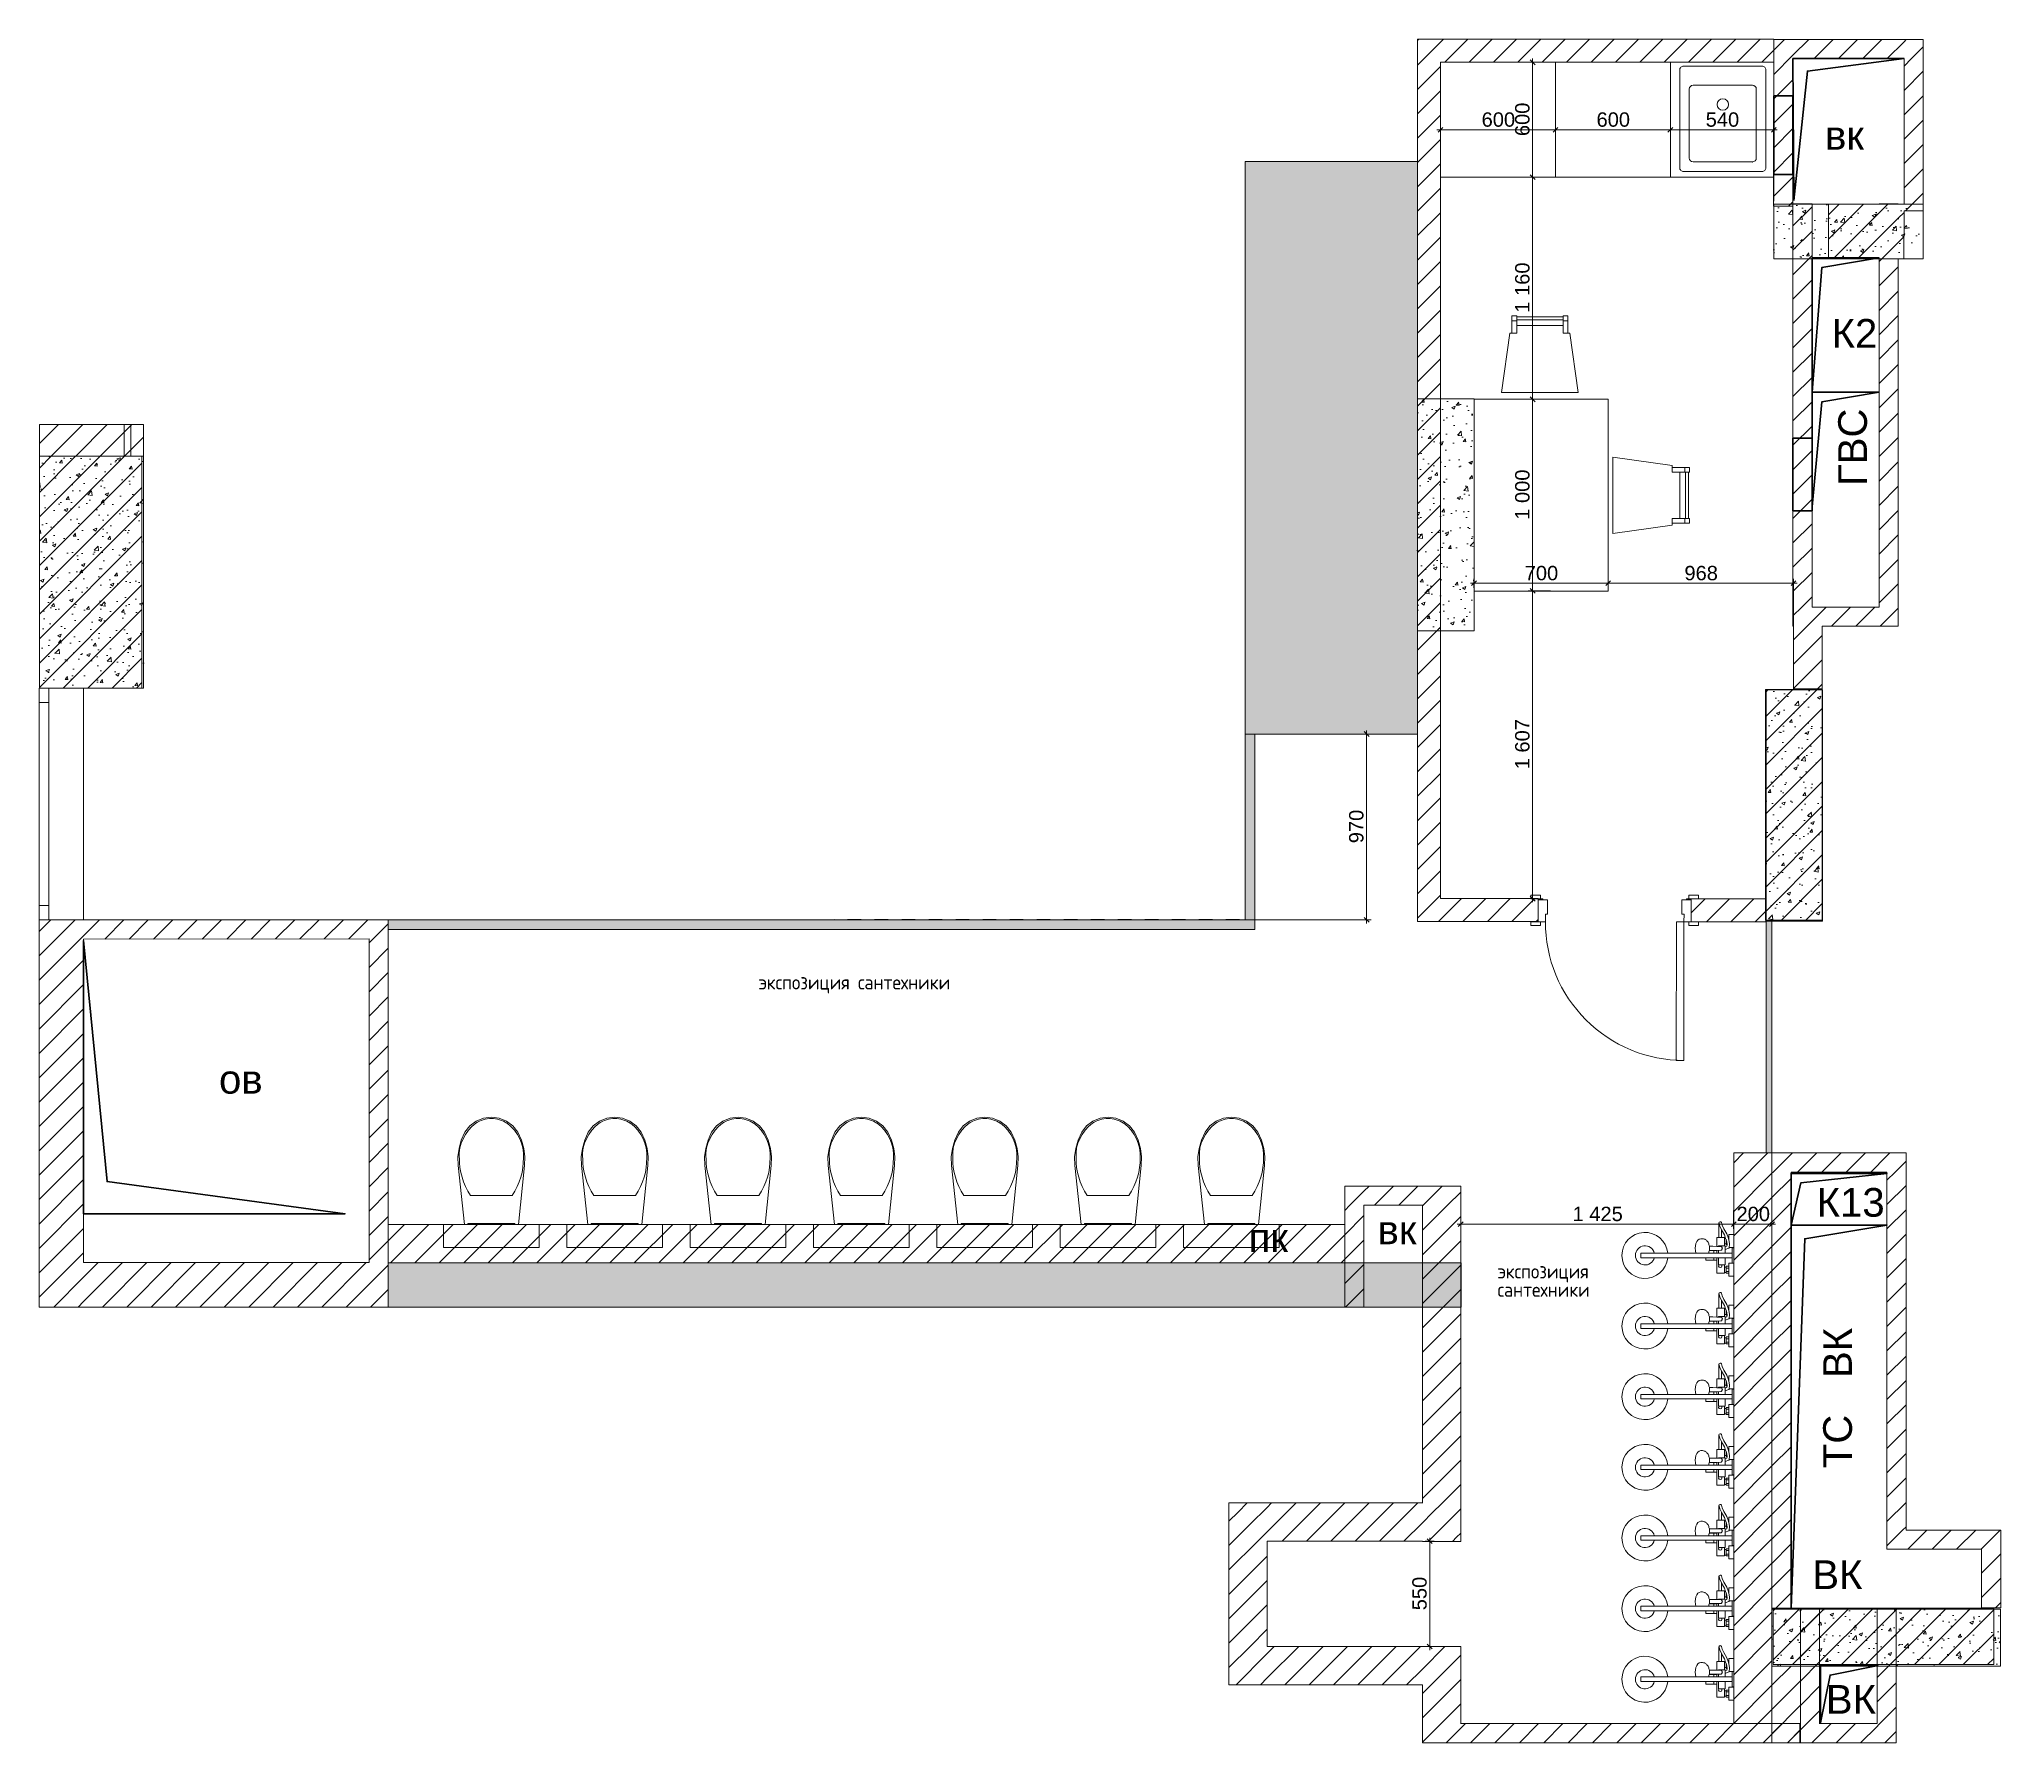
# Model space of a CAD drawing. Header units: millimetres. Extents: x 2336463 to 2579121, y 595385 to 778077.
# Drawn here: x 2423078 to 2433320, y 595385 to 604280 of the extents above; entities that cross this region are included whole.
import ezdxf

# ---------------------------------------------------------------- set-up
doc = ezdxf.new("R2010")
doc.units = ezdxf.units.MM
doc.header["$MEASUREMENT"] = 0
doc.linetypes.add('короткая штриховая', pattern=[141.111111, 70.555556, -70.555556])
for name, color, linetype in [('+возводимые стены', 7, 'Continuous'), ('1 Планировка', 7, 'Continuous'), ('1 Планировка размеры', 7, 'Continuous'), ('Интерьер - Мебель', 7, 'Continuous'), ('сит план', 7, 'Continuous')]:
    doc.layers.add(name, color=color, linetype=linetype)
for name, color, linetype, lineweight in [('+возводимые стены_Ном._пера__1', 7, 'Continuous', 13), ('+возводимые стены_Ном._пера__101', 252, 'Continuous', 5), ('1 Планировка_Ном._пера__1', 7, 'Continuous', 13), ('Двери ARCHICAD_Ном._пера__1', 7, 'Continuous', 13), ('Интерьер - Мебель_Ном._пера__1', 7, 'Continuous', 13), ('Конструктив - Стены Несущие_Ном._пера__21', 7, 'Continuous', 30), ('Окна ARCHICAD_Ном._пера__1', 7, 'Continuous', 13), ('сит план_Ном._пера__1', 7, 'Continuous', 13), ('сит план_Ном._пера__21', 7, 'Continuous', 30)]:
    doc.layers.add(name, color=color, linetype=linetype, lineweight=lineweight)
for name, color, linetype, lineweight, true_color in [('+возводимые стены_Ном._пера__169', 7, 'Continuous', 5, 0x68b353), ('+возводимые стены_Ном._пера__242', 7, 'Continuous', 13, 0x1b55b5), ('+размер планировка_Ном._пера__58', 7, 'Continuous', 5, 0xdf0000), ('1 Планировка размеры_Ном._пера__242', 7, 'Continuous', 13, 0x1b55b5), ('Интерьер - Мебель_Ном._пера__62', 7, 'Continuous', 25, 0xaaaaaa), ('сит план_Ном._пера__58', 7, 'Continuous', 5, 0xdf0000), ('сит план_Ном._пера__87', 7, 'Continuous', 20, 0x6a6a6a)]:
    doc.layers.add(name, color=color, linetype=linetype, lineweight=lineweight, true_color=true_color)
doc.styles.add('СГЕНЕРИР_СТИЛЬ_1', font='arial.ttf')
doc.styles.add('СГЕНЕРИР_СТИЛЬ_4', font='isocp.shx')
doc.dimstyles.new('СГЕНЕРИР_СТИЛЬ__1', dxfattribs={"dimtxt": 75, "dimasz": 23.75, "dimexe": 0.18, "dimexo": 300, "dimgap": 0, "dimtad": 1, "dimtih": 1, "dimtoh": 1, "dimdec": 0, "dimzin": 0, "dimdsep": 46, "dimtxsty": 'СГЕНЕРИР_СТИЛЬ_1', "dimblk": 'ARROWHEAD_6', "dimblk1": 'ARROWHEAD_6', "dimblk2": 'ARROWHEAD_6', "dimcen": 0.09, "dimclrd": 256, "dimclre": 256, "dimclrt": 256, "dimazin": 0, "dimtfac": 1, "dimtdec": 4, "dimtmove": 0, "dimatfit": 3, "dimfxl": 0, "dimtolj": 1, "dimtzin": 0, "dimarcsym": 0})
doc.dimstyles.new('СГЕНЕРИР_СТИЛЬ__2', dxfattribs={"dimtxt": 75, "dimasz": 23.75, "dimexe": 0.18, "dimexo": 300, "dimgap": 0, "dimtad": 1, "dimdec": 0, "dimzin": 0, "dimdsep": 46, "dimtxsty": 'СГЕНЕРИР_СТИЛЬ_1', "dimblk": 'ARROWHEAD_6', "dimblk1": 'ARROWHEAD_6', "dimblk2": 'ARROWHEAD_6', "dimcen": 0.09, "dimclrd": 256, "dimclre": 256, "dimclrt": 256, "dimazin": 0, "dimtfac": 1, "dimtdec": 4, "dimtmove": 0, "dimatfit": 3, "dimfxl": 0, "dimtolj": 1, "dimtzin": 0, "dimarcsym": 0})
pattern_1 = [(45, (2086872.015, 585813.69), (-63.639609, 63.639609), [])]
pattern_2 = [(50, (2086872.01, 585813.69), (-182.18467, 15.939086), [19.05, -209.55]), (355, (2086872.01, 585813.69), (-35.24342, 191.05685), [15.24, -167.64058]), (100.451445, (2086887.2, 585812.36), (146.94125, 175.11775), [16.19001, -178.09024]), (46.1842, (2086872.01, 585864.49), (-271.07904, 42.04233), [28.575, -314.325]), (96.63556, (2086894.6, 585860.98), (237.40413, 247.42612), [24.28502, -267.1356]), (351.18415, (2086872.01, 585864.49), (237.40413, 247.42612), [22.85997, -251.45973]), (21, (2086897.41, 585851.79), (-151.61439, 102.2652), [19.05, -209.55]), (326, (2086897.41, 585851.79), (61.80203, 184.18797), [15.24, -167.64]), (71.451445, (2086910.05, 585843.26), (213.41642, 81.92277), [16.19001, -178.08994]), (37.5, (2086872.015, 585813.686), (3.088603, 84.555039), [0, -165.608, 0, -170.18, 0, -168.275]), (7.5, (2086872.015, 585813.69), (66.819663, 100.180575), [0, -97.028, 0, -161.798, 0, -64.135]), (327.5, (2086815.37, 585813.686), (-135.590595, 5.728744), [0, -63.5, 0, -198.12, 0, -262.89]), (317.5, (2086789.97, 585813.69), (148.12918, 25.42649), [0, -82.55, 0, -131.572, 0, -186.69])]

msp = doc.modelspace()

# ---------------------------------------------------------------- texts
at = {"layer": '+размер планировка_Ном._пера__58', "color": 12, "linetype": 'Continuous', "lineweight": 5, "true_color": 0xdf0000, "insert": (2426833.7, 599393.5), "char_height": 75, "attachment_point": 1, "style": 'СГЕНЕРИР_СТИЛЬ_4'}
msp.add_mtext('\\A1;{\\pql;\\Fisocp.shx;экспозиция сантехник\\Fisocp.shx;и}', dxfattribs=at)
at = {"layer": '+размер планировка_Ном._пера__58', "color": 12, "linetype": 'Continuous', "lineweight": 5, "true_color": 0xdf0000, "insert": (2430692.3, 597884.5), "char_height": 75, "attachment_point": 1, "line_spacing_factor": 0.766832, "style": 'СГЕНЕРИР_СТИЛЬ_4'}
msp.add_mtext('\\A1;{\\pql;\\Fisocp.shx;экспозиция \\P\\pql;\\Fisocp.shx;сантехники}', dxfattribs=at)
at = {"layer": 'сит план_Ном._пера__1', "color": 7, "linetype": 'Continuous', "lineweight": 13, "char_height": 150, "attachment_point": 1, "style": 'СГЕНЕРИР_СТИЛЬ_1'}
for s, insert in [('\\A1;{\\pql;\\fArial|b0|i0|c204|p38;вк}', (2432402.1, 603853.2)), ('\\A1;{\\pql;\\fArial|b0|i0|c204|p38;К\\fArial|b0|i0|c204|p38;2}', (2432436.4, 602819.2)), ('\\A1;{\\pql;\\fArial|b0|i0|c204|p38;ов}', (2424016.3, 598924.7)), ('\\A1;{\\pql;\\fArial|b0|i0|c204|p38;К13}', (2432358.3, 598281.8)), ('\\A1;{\\pql;\\fArial|b0|i0|c204|p38;пк}', (2429392.9, 598097.3)), ('\\A1;{\\pql;\\fArial|b0|i0|c204|p38;в\\fArial|b0|i0|c204|p38;к}', (2430065.5, 598138.2)), ('\\A1;{\\pql;\\fArial|b0|i0|c204|p38;ВК}', (2432335.6, 596337.7)), ('\\A1;{\\pql;\\fArial|b0|i0|c204|p38;ВК}', (2432406.4, 595686.7))]:
    msp.add_mtext(s, dxfattribs=dict(at, insert=insert))
at = {"layer": 'сит план_Ном._пера__1', "color": 7, "linetype": 'Continuous', "lineweight": 13, "char_height": 150, "attachment_point": 1, "rotation": 90, "style": 'СГЕНЕРИР_СТИЛЬ_1'}
for s, insert in [('\\A1;{\\pql;\\fArial|b0|i0|c204|p38;ГВС}', (2432470.9, 601946.9)), ('\\A1;{\\pql;\\fArial|b0|i0|c204|p38;ВК}', (2432392.5, 597289.5)), ('\\A1;{\\pql;\\fArial|b0|i0|c204|p38;ТС}', (2432392.5, 596818.5))]:
    msp.add_mtext(s, dxfattribs=dict(at, insert=insert))

# ---------------------------------------------------------------- blocks, each defined once
blk = doc.blocks.new('Перекрытие_143', base_point=(2430395, 603560))
at = {"layer": 'Интерьер - Мебель_Ном._пера__1', "color": 7, "linetype": 'Continuous', "lineweight": 13, "flags": 128}
blk.add_lwpolyline([(2430395, 603560), (2430995, 603560), (2430995, 604160), (2430395, 604160)], close=True, dxfattribs=at)
blk = doc.blocks.new('Перекрытие_144', base_point=(2430995, 603560))
at = {"layer": 'Интерьер - Мебель_Ном._пера__1', "color": 7, "linetype": 'Continuous', "lineweight": 13, "flags": 128}
blk.add_lwpolyline([(2430995, 603560), (2431595, 603560), (2431595, 604160), (2430995, 604160)], close=True, dxfattribs=at)
blk = doc.blocks.new('Перекрытие_145', base_point=(2431595, 603560))
at = {"layer": 'Интерьер - Мебель_Ном._пера__1', "color": 7, "linetype": 'Continuous', "lineweight": 13, "flags": 128}
blk.add_lwpolyline([(2431595, 603560), (2432135, 603560), (2432135, 604160), (2431595, 604160)], close=True, dxfattribs=at)
blk = doc.blocks.new('Перекрытие_146', base_point=(2430569, 602400))
at = {"layer": '1 Планировка_Ном._пера__1', "color": 7, "linetype": 'Continuous', "lineweight": 13, "flags": 128}
blk.add_lwpolyline([(2430569, 602400), (2430569, 601399), (2431269, 601399), (2431269, 602400)], close=True, dxfattribs=at)
blk = doc.blocks.new('Стена_529', base_point=(2423080, 602267))
at = {"layer": 'сит план_Ном._пера__87', "linetype": 'Continuous', "lineweight": 20, "true_color": 0x6a6a6a}
h = blk.add_hatch(dxfattribs=at)
h.set_pattern_fill('Блоки_Бетонные_Эффективные', color=251, style=0, pattern_type=2)
h.set_pattern_definition(pattern_1)
h.paths.add_polyline_path([(2423080, 602267), (2423080, 602102), (2423557, 602102), (2423557, 602267)])
at = {"layer": 'сит план_Ном._пера__1', "color": 7, "linetype": 'Continuous', "lineweight": 13, "flags": 128}
for points in [[(2423080, 602267), (2423080, 602102)], [(2423557, 602267), (2423080, 602267)], [(2423557, 602102), (2423557, 602267)], [(2423080, 602102), (2423557, 602102)]]:
    blk.add_lwpolyline(points, dxfattribs=at)
blk = doc.blocks.new('Стена_530', base_point=(2423079, 602102))
at = {"layer": 'сит план_Ном._пера__87', "linetype": 'Continuous', "lineweight": 20, "true_color": 0x6a6a6a}
h = blk.add_hatch(dxfattribs=at)
h.set_pattern_fill('Блоки_Бетонные_Эффективные', color=251, style=0, pattern_type=2)
h.set_pattern_definition(pattern_1)
h.paths.add_polyline_path([(2423079, 602102), (2423079, 600892), (2423614, 600892), (2423614, 602102)])
at = {"layer": 'сит план_Ном._пера__1', "color": 7, "linetype": 'Continuous', "lineweight": 13, "flags": 128}
for points in [[(2423079, 602102), (2423079, 600892)], [(2423614, 602102), (2423079, 602102)], [(2423614, 600892), (2423614, 602102)], [(2423079, 600892), (2423614, 600892)]]:
    blk.add_lwpolyline(points, dxfattribs=at)
blk = doc.blocks.new('Окно 25_5')
at = {"layer": 'Окна ARCHICAD_Ном._пера__1', "color": 7, "linetype": 'Continuous', "lineweight": 13}
for p, q in [((-605, 0), (605, 0)), ((-605, 0), (-530, 0)), ((-605, 0), (-605, -50)), ((-605, 0), (-605, -50)), ((-530, 0), (-530, -50)), ((-530, 0), (530, 0)), ((530, -50), (530, 0)), ((530, 0), (605, 0)), ((605, 0), (605, -50)), ((605, 0), (605, -50)), ((-530, -50), (-605, -50)), ((-605, -50), (-605, -232)), ((530, -50), (-530, -50)), ((605, -50), (530, -50)), ((605, -50), (605, -232)), ((-605, -232), (605, -232))]:
    blk.add_line(p, q, dxfattribs=at)
blk = doc.blocks.new('Стена_531', base_point=(2423078, 600425))
at = {"layer": 'сит план_Ном._пера__87', "linetype": 'Continuous', "lineweight": 20, "true_color": 0x6a6a6a}
h = blk.add_hatch(dxfattribs=at)
h.set_pattern_fill('Блоки_Бетонные_Эффективные', color=251, style=0, pattern_type=2)
h.set_pattern_definition(pattern_1)
h.paths.add_polyline_path([(2423310, 599681), (2423078, 599681), (2423078, 597892), (2423310, 597892)])
h = blk.add_hatch(dxfattribs=at)
h.set_pattern_fill('Блоки_Бетонные_Эффективные', color=251, style=0, pattern_type=2)
h.set_pattern_definition(pattern_1)
h.paths.add_polyline_path([(2423310, 597892), (2423078, 597660), (2423310, 597660)])
h = blk.add_hatch(dxfattribs=at)
h.set_pattern_fill('Блоки_Бетонные_Эффективные', color=251, style=0, pattern_type=2)
h.set_pattern_definition(pattern_1)
h.paths.add_polyline_path([(2423310, 597892), (2423078, 597892), (2423078, 597660)])
at = {"layer": 'сит план_Ном._пера__1', "color": 7, "linetype": 'Continuous', "lineweight": 13}
for p, q in [((2423078, 600891), (2423128, 600891)), ((2423128, 600891), (2423310, 600891)), ((2423078, 599681), (2423128, 599681)), ((2423128, 599681), (2423310, 599681))]:
    blk.add_line(p, q, dxfattribs=at)
at = {"layer": 'сит план_Ном._пера__1', "color": 7, "linetype": 'Continuous', "lineweight": 13, "flags": 128}
for points in [[(2423078, 599681), (2423078, 597660)], [(2423310, 597892), (2423310, 599581)], [(2423078, 597660), (2423310, 597660)]]:
    blk.add_lwpolyline(points, dxfattribs=at)
at = {"layer": 'Окна ARCHICAD_Ном._пера__1', "color": 7, "linetype": 'Continuous', "lineweight": 13, "zscale": 1000, "rotation": 90.0000000000106}
blk.add_blockref('Окно 25_5', (2423078, 600286), dxfattribs=at)
blk = doc.blocks.new('Стена_532', base_point=(2423078, 597660))
at = {"layer": 'сит план_Ном._пера__87', "linetype": 'Continuous', "lineweight": 20, "true_color": 0x6a6a6a}
h = blk.add_hatch(dxfattribs=at)
h.set_pattern_fill('Блоки_Бетонные_Эффективные', color=251, style=0, pattern_type=2)
h.set_pattern_definition(pattern_1)
h.paths.add_polyline_path([(2423310, 597660), (2424800, 597660), (2424800, 597892), (2423310, 597892)])
at = {"layer": 'сит план_Ном._пера__1', "color": 7, "linetype": 'Continuous', "lineweight": 13, "flags": 128}
for points in [[(2424800, 597892), (2423310, 597892)], [(2423310, 597660), (2424800, 597660)]]:
    blk.add_lwpolyline(points, dxfattribs=at)
blk = doc.blocks.new('Стена_533', base_point=(2423078, 599681))
at = {"layer": 'сит план_Ном._пера__87', "linetype": 'Continuous', "lineweight": 20, "true_color": 0x6a6a6a}
h = blk.add_hatch(dxfattribs=at)
h.set_pattern_fill('Блоки_Бетонные_Эффективные', color=251, style=0, pattern_type=2)
h.set_pattern_definition(pattern_1)
h.paths.add_polyline_path([(2423310, 599681), (2423310, 599581), (2424800, 599582), (2424800, 599682)])
h = blk.add_hatch(dxfattribs=at)
h.set_pattern_fill('Блоки_Бетонные_Эффективные', color=251, style=0, pattern_type=2)
h.set_pattern_definition(pattern_1)
h.paths.add_polyline_path([(2424800, 599582), (2424900, 599582), (2424900, 599682)])
h = blk.add_hatch(dxfattribs=at)
h.set_pattern_fill('Блоки_Бетонные_Эффективные', color=251, style=0, pattern_type=2)
h.set_pattern_definition(pattern_1)
h.paths.add_polyline_path([(2424800, 599582), (2424900, 599682), (2424800, 599682)])
at = {"layer": 'сит план_Ном._пера__1', "color": 7, "linetype": 'Continuous', "lineweight": 13, "flags": 128}
for points in [[(2424900, 599682), (2423310, 599681)], [(2424900, 599682), (2424900, 599582)], [(2423310, 599581), (2424800, 599582)]]:
    blk.add_lwpolyline(points, dxfattribs=at)
blk = doc.blocks.new('Стена_534', base_point=(2424900, 599682))
at = {"layer": 'сит план_Ном._пера__87', "linetype": 'Continuous', "lineweight": 20, "true_color": 0x6a6a6a}
h = blk.add_hatch(dxfattribs=at)
h.set_pattern_fill('Блоки_Бетонные_Эффективные', color=251, style=0, pattern_type=2)
h.set_pattern_definition(pattern_1)
h.paths.add_polyline_path([(2424800, 599582), (2424800, 597660), (2424900, 597660), (2424900, 599582)])
at = {"layer": 'сит план_Ном._пера__1', "color": 7, "linetype": 'Continuous', "lineweight": 13, "flags": 128}
for points in [[(2424800, 599582), (2424800, 597892)], [(2424900, 597660), (2424900, 599582)], [(2424900, 597660), (2424800, 597660)]]:
    blk.add_lwpolyline(points, dxfattribs=at)
blk = doc.blocks.new('Стена_535', base_point=(2429895, 597660))
at = {"layer": 'сит план_Ном._пера__87', "linetype": 'Continuous', "lineweight": 20, "true_color": 0x6a6a6a}
h = blk.add_hatch(dxfattribs=at)
h.set_pattern_fill('Блоки_Бетонные_Эффективные', color=251, style=0, pattern_type=2)
h.set_pattern_definition(pattern_1)
h.paths.add_polyline_path([(2429995, 598292), (2429895, 598292), (2429995, 598192)])
h = blk.add_hatch(dxfattribs=at)
h.set_pattern_fill('Блоки_Бетонные_Эффективные', color=251, style=0, pattern_type=2)
h.set_pattern_definition(pattern_1)
h.paths.add_polyline_path([(2429995, 598192), (2429895, 598292), (2429895, 598192)])
h = blk.add_hatch(dxfattribs=at)
h.set_pattern_fill('Блоки_Бетонные_Эффективные', color=251, style=0, pattern_type=2)
h.set_pattern_definition(pattern_1)
h.paths.add_polyline_path([(2429895, 597660), (2429995, 597660), (2429995, 598192), (2429895, 598192)])
at = {"layer": 'сит план_Ном._пера__1', "color": 7, "linetype": 'Continuous', "lineweight": 13, "flags": 128}
for points in [[(2429895, 598292), (2429995, 598292)], [(2429895, 598292), (2429895, 597660)], [(2429995, 597660), (2429995, 598192)], [(2429895, 597660), (2429995, 597660)]]:
    blk.add_lwpolyline(points, dxfattribs=at)
blk = doc.blocks.new('Стена_536', base_point=(2429895, 598292))
at = {"layer": 'сит план_Ном._пера__87', "linetype": 'Continuous', "lineweight": 20, "true_color": 0x6a6a6a}
h = blk.add_hatch(dxfattribs=at)
h.set_pattern_fill('Блоки_Бетонные_Эффективные', color=251, style=0, pattern_type=2)
h.set_pattern_definition(pattern_1)
h.paths.add_polyline_path([(2429995, 598192), (2430300, 598192), (2430300, 598292), (2429995, 598292)])
at = {"layer": 'сит план_Ном._пера__1', "color": 7, "linetype": 'Continuous', "lineweight": 13, "flags": 128}
for points in [[(2430300, 598292), (2429995, 598292)], [(2429995, 598192), (2430300, 598192)]]:
    blk.add_lwpolyline(points, dxfattribs=at)
blk = doc.blocks.new('Стена_537', base_point=(2432135, 604279))
at = {"layer": 'сит план_Ном._пера__87', "linetype": 'Continuous', "lineweight": 20, "true_color": 0x6a6a6a}
h = blk.add_hatch(dxfattribs=at)
h.set_pattern_fill('Блоки_Бетонные_Эффективные', color=251, style=0, pattern_type=2)
h.set_pattern_definition(pattern_1)
h.paths.add_polyline_path([(2432135, 604279), (2432134, 603408), (2432234, 603408), (2432235, 604279)])
at = {"layer": 'сит план_Ном._пера__1', "color": 7, "linetype": 'Continuous', "lineweight": 13, "flags": 128}
for points in [[(2432135, 604279), (2432134, 603408)], [(2432235, 604279), (2432135, 604279)], [(2432235, 604279), (2432235, 604279)], [(2432234, 603408), (2432235, 604179)], [(2432134, 603408), (2432234, 603408)]]:
    blk.add_lwpolyline(points, dxfattribs=at)
blk = doc.blocks.new('Стена_538', base_point=(2432135, 604279))
at = {"layer": 'сит план_Ном._пера__87', "linetype": 'Continuous', "lineweight": 20, "true_color": 0x6a6a6a}
h = blk.add_hatch(dxfattribs=at)
h.set_pattern_fill('Блоки_Бетонные_Эффективные', color=251, style=0, pattern_type=2)
h.set_pattern_definition(pattern_1)
h.paths.add_polyline_path([(2432815, 604279), (2432235, 604279), (2432235, 604179), (2432815, 604179)])
h = blk.add_hatch(dxfattribs=at)
h.set_pattern_fill('Блоки_Бетонные_Эффективные', color=251, style=0, pattern_type=2)
h.set_pattern_definition(pattern_1)
h.paths.add_polyline_path([(2432815, 604179), (2432915, 604179), (2432915, 604279)])
h = blk.add_hatch(dxfattribs=at)
h.set_pattern_fill('Блоки_Бетонные_Эффективные', color=251, style=0, pattern_type=2)
h.set_pattern_definition(pattern_1)
h.paths.add_polyline_path([(2432815, 604179), (2432915, 604279), (2432815, 604279)])
at = {"layer": 'сит план_Ном._пера__1', "color": 7, "linetype": 'Continuous', "lineweight": 13, "flags": 128}
for points in [[(2432915, 604279), (2432235, 604279)], [(2432915, 604279), (2432915, 604179)], [(2432235, 604179), (2432815, 604179)]]:
    blk.add_lwpolyline(points, dxfattribs=at)
blk = doc.blocks.new('Стена_539', base_point=(2432915, 604279))
at = {"layer": 'сит план_Ном._пера__87', "linetype": 'Continuous', "lineweight": 20, "true_color": 0x6a6a6a}
h = blk.add_hatch(dxfattribs=at)
h.set_pattern_fill('Блоки_Бетонные_Эффективные', color=251, style=0, pattern_type=2)
h.set_pattern_definition(pattern_1)
h.paths.add_polyline_path([(2432815, 604179), (2432815, 603384), (2432915, 603384), (2432915, 604179)])
at = {"layer": 'сит план_Ном._пера__1', "color": 7, "linetype": 'Continuous', "lineweight": 13, "flags": 128}
for points in [[(2432815, 604179), (2432815, 603419)], [(2432915, 603384), (2432915, 604179)], [(2432915, 603384), (2432815, 603384)]]:
    blk.add_lwpolyline(points, dxfattribs=at)
blk = doc.blocks.new('Стена_540', base_point=(2432421, 603419))
at = {"layer": 'сит план_Ном._пера__87', "linetype": 'Continuous', "lineweight": 20, "true_color": 0x6a6a6a}
h = blk.add_hatch(dxfattribs=at)
h.set_pattern_fill('Блоки_Бетонные_Эффективные', color=251, style=0, pattern_type=2)
h.set_pattern_definition(pattern_1)
h.paths.add_polyline_path([(2432685, 603134), (2432685, 603419), (2432421, 603419), (2432421, 603134)])
h = blk.add_hatch(dxfattribs=at)
h.set_pattern_fill('Блоки_Бетонные_Эффективные', color=251, style=0, pattern_type=2)
h.set_pattern_definition(pattern_1)
h.paths.add_polyline_path([(2432814, 603134), (2432815, 603419), (2432785, 603419), (2432785, 603134)])
at = {"layer": 'сит план_Ном._пера__1', "color": 7, "linetype": 'Continuous', "lineweight": 13, "flags": 128}
for points in [[(2432685, 603419), (2432421, 603419)], [(2432421, 603419), (2432421, 603134)], [(2432815, 603419), (2432785, 603419)], [(2432814, 603134), (2432815, 603384)], [(2432421, 603134), (2432685, 603134)], [(2432785, 603134), (2432814, 603134)]]:
    blk.add_lwpolyline(points, dxfattribs=at)
blk = doc.blocks.new('Стена_541', base_point=(2432235, 603421))
at = {"layer": 'сит план_Ном._пера__87', "linetype": 'Continuous', "lineweight": 20, "true_color": 0x6a6a6a}
h = blk.add_hatch(dxfattribs=at)
h.set_pattern_fill('Блоки_Бетонные_Эффективные', color=251, style=0, pattern_type=2)
h.set_pattern_definition(pattern_1)
h.paths.add_polyline_path([(2432335, 601315), (2432335, 603421), (2432235, 603421), (2432235, 601315)])
h = blk.add_hatch(dxfattribs=at)
h.set_pattern_fill('Блоки_Бетонные_Эффективные', color=251, style=0, pattern_type=2)
h.set_pattern_definition(pattern_1)
h.paths.add_polyline_path([(2432335, 601315), (2432235, 601215), (2432335, 601215)])
h = blk.add_hatch(dxfattribs=at)
h.set_pattern_fill('Блоки_Бетонные_Эффективные', color=251, style=0, pattern_type=2)
h.set_pattern_definition(pattern_1)
h.paths.add_polyline_path([(2432335, 601315), (2432235, 601315), (2432235, 601215)])
at = {"layer": 'сит план_Ном._пера__1', "color": 7, "linetype": 'Continuous', "lineweight": 13, "flags": 128}
for points in [[(2432235, 603421), (2432235, 601215)], [(2432335, 603421), (2432235, 603421)], [(2432335, 601315), (2432335, 603421)]]:
    blk.add_lwpolyline(points, dxfattribs=at)
blk = doc.blocks.new('Стена_542', base_point=(2432235, 601215))
at = {"layer": 'сит план_Ном._пера__87', "linetype": 'Continuous', "lineweight": 20, "true_color": 0x6a6a6a}
h = blk.add_hatch(dxfattribs=at)
h.set_pattern_fill('Блоки_Бетонные_Эффективные', color=251, style=0, pattern_type=2)
h.set_pattern_definition(pattern_1)
h.paths.add_polyline_path([(2432335, 601215), (2432685, 601215), (2432685, 601315), (2432335, 601315)])
h = blk.add_hatch(dxfattribs=at)
h.set_pattern_fill('Блоки_Бетонные_Эффективные', color=251, style=0, pattern_type=2)
h.set_pattern_definition(pattern_1)
h.paths.add_polyline_path([(2432785, 601315), (2432685, 601315), (2432785, 601215)])
h = blk.add_hatch(dxfattribs=at)
h.set_pattern_fill('Блоки_Бетонные_Эффективные', color=251, style=0, pattern_type=2)
h.set_pattern_definition(pattern_1)
h.paths.add_polyline_path([(2432785, 601215), (2432685, 601315), (2432685, 601215)])
at = {"layer": 'сит план_Ном._пера__1', "color": 7, "linetype": 'Continuous', "lineweight": 13, "flags": 128}
for points in [[(2432685, 601315), (2432335, 601315)], [(2432785, 601215), (2432785, 601315)], [(2432235, 601215), (2432238, 601215)], [(2432388, 601215), (2432785, 601215)]]:
    blk.add_lwpolyline(points, dxfattribs=at)
blk = doc.blocks.new('Стена_543', base_point=(2432785, 601215))
at = {"layer": 'сит план_Ном._пера__87', "linetype": 'Continuous', "lineweight": 20, "true_color": 0x6a6a6a}
h = blk.add_hatch(dxfattribs=at)
h.set_pattern_fill('Блоки_Бетонные_Эффективные', color=251, style=0, pattern_type=2)
h.set_pattern_definition(pattern_1)
h.paths.add_polyline_path([(2432785, 601315), (2432785, 603421), (2432685, 603421), (2432685, 601315)])
at = {"layer": 'сит план_Ном._пера__1', "color": 7, "linetype": 'Continuous', "lineweight": 13, "flags": 128}
for points in [[(2432685, 603421), (2432785, 603421)], [(2432685, 603134), (2432685, 601315)], [(2432785, 601315), (2432785, 603134)]]:
    blk.add_lwpolyline(points, dxfattribs=at)
blk = doc.blocks.new('Стена_544', base_point=(2432094, 600883))
at = {"layer": 'сит план_Ном._пера__87', "linetype": 'Continuous', "lineweight": 20, "true_color": 0x6a6a6a}
h = blk.add_hatch(dxfattribs=at)
h.set_pattern_fill('Блоки_Бетонные_Эффективные', color=251, style=0, pattern_type=2)
h.set_pattern_definition(pattern_1)
h.paths.add_polyline_path([(2432094, 600883), (2432094, 599675), (2432389, 599675), (2432389, 600883)])
at = {"layer": 'сит план_Ном._пера__1', "color": 7, "linetype": 'Continuous', "lineweight": 13, "flags": 128}
for points in [[(2432094, 600883), (2432094, 599675)], [(2432389, 600883), (2432094, 600883)], [(2432389, 599675), (2432389, 600883)], [(2432094, 599675), (2432389, 599675)]]:
    blk.add_lwpolyline(points, dxfattribs=at)
blk = doc.blocks.new('Стена_545', base_point=(2430300, 598292))
at = {"layer": 'сит план_Ном._пера__87', "linetype": 'Continuous', "lineweight": 20, "true_color": 0x6a6a6a}
h = blk.add_hatch(dxfattribs=at)
h.set_pattern_fill('Блоки_Бетонные_Эффективные', color=251, style=0, pattern_type=2)
h.set_pattern_definition(pattern_1)
h.paths.add_polyline_path([(2430300, 598192), (2430500, 598292), (2430300, 598292)])
h = blk.add_hatch(dxfattribs=at)
h.set_pattern_fill('Блоки_Бетонные_Эффективные', color=251, style=0, pattern_type=2)
h.set_pattern_definition(pattern_1)
h.paths.add_polyline_path([(2430300, 598192), (2430500, 598192), (2430500, 598292)])
h = blk.add_hatch(dxfattribs=at)
h.set_pattern_fill('Блоки_Бетонные_Эффективные', color=251, style=0, pattern_type=2)
h.set_pattern_definition(pattern_1)
h.paths.add_polyline_path([(2430300, 598192), (2430300, 596637), (2430500, 596637), (2430500, 598192)])
h = blk.add_hatch(dxfattribs=at)
h.set_pattern_fill('Блоки_Бетонные_Эффективные', color=251, style=0, pattern_type=2)
h.set_pattern_definition(pattern_1)
h.paths.add_polyline_path([(2430300, 596437), (2430500, 596437), (2430300, 596637)])
h = blk.add_hatch(dxfattribs=at)
h.set_pattern_fill('Блоки_Бетонные_Эффективные', color=251, style=0, pattern_type=2)
h.set_pattern_definition(pattern_1)
h.paths.add_polyline_path([(2430300, 596637), (2430500, 596437), (2430500, 596637)])
at = {"layer": 'сит план_Ном._пера__1', "color": 7, "linetype": 'Continuous', "lineweight": 13, "flags": 128}
for points in [[(2430500, 598292), (2430300, 598292)], [(2430500, 596437), (2430500, 598292)], [(2430300, 598192), (2430300, 596637)], [(2430500, 596437), (2430300, 596437)]]:
    blk.add_lwpolyline(points, dxfattribs=at)
blk = doc.blocks.new('Стена_546', base_point=(2430300, 596637))
at = {"layer": 'сит план_Ном._пера__87', "linetype": 'Continuous', "lineweight": 20, "true_color": 0x6a6a6a}
h = blk.add_hatch(dxfattribs=at)
h.set_pattern_fill('Блоки_Бетонные_Эффективные', color=251, style=0, pattern_type=2)
h.set_pattern_definition(pattern_1)
h.paths.add_polyline_path([(2429290, 596437), (2429490, 596437), (2429290, 596637)])
h = blk.add_hatch(dxfattribs=at)
h.set_pattern_fill('Блоки_Бетонные_Эффективные', color=251, style=0, pattern_type=2)
h.set_pattern_definition(pattern_1)
h.paths.add_polyline_path([(2429290, 596637), (2429490, 596437), (2429490, 596637)])
h = blk.add_hatch(dxfattribs=at)
h.set_pattern_fill('Блоки_Бетонные_Эффективные', color=251, style=0, pattern_type=2)
h.set_pattern_definition(pattern_1)
h.paths.add_polyline_path([(2430300, 596637), (2429490, 596637), (2429490, 596437), (2430300, 596437)])
at = {"layer": 'сит план_Ном._пера__1', "color": 7, "linetype": 'Continuous', "lineweight": 13, "flags": 128}
for points in [[(2429290, 596637), (2429290, 596437)], [(2430300, 596637), (2429290, 596637)], [(2429490, 596437), (2430300, 596437)]]:
    blk.add_lwpolyline(points, dxfattribs=at)
blk = doc.blocks.new('Стена_547', base_point=(2429290, 596637))
at = {"layer": 'сит план_Ном._пера__87', "linetype": 'Continuous', "lineweight": 20, "true_color": 0x6a6a6a}
h = blk.add_hatch(dxfattribs=at)
h.set_pattern_fill('Блоки_Бетонные_Эффективные', color=251, style=0, pattern_type=2)
h.set_pattern_definition(pattern_1)
h.paths.add_polyline_path([(2429290, 596437), (2429290, 595888), (2429490, 595888), (2429490, 596437)])
h = blk.add_hatch(dxfattribs=at)
h.set_pattern_fill('Блоки_Бетонные_Эффективные', color=251, style=0, pattern_type=2)
h.set_pattern_definition(pattern_1)
h.paths.add_polyline_path([(2429490, 595888), (2429290, 595688), (2429490, 595688)])
h = blk.add_hatch(dxfattribs=at)
h.set_pattern_fill('Блоки_Бетонные_Эффективные', color=251, style=0, pattern_type=2)
h.set_pattern_definition(pattern_1)
h.paths.add_polyline_path([(2429490, 595888), (2429290, 595888), (2429290, 595688)])
at = {"layer": 'сит план_Ном._пера__1', "color": 7, "linetype": 'Continuous', "lineweight": 13, "flags": 128}
for points in [[(2429290, 596437), (2429290, 595688)], [(2429490, 595888), (2429490, 596437)], [(2429290, 595688), (2429490, 595688)]]:
    blk.add_lwpolyline(points, dxfattribs=at)
blk = doc.blocks.new('Стена_548', base_point=(2429290, 595688))
at = {"layer": 'сит план_Ном._пера__87', "linetype": 'Continuous', "lineweight": 20, "true_color": 0x6a6a6a}
h = blk.add_hatch(dxfattribs=at)
h.set_pattern_fill('Блоки_Бетонные_Эффективные', color=251, style=0, pattern_type=2)
h.set_pattern_definition(pattern_1)
h.paths.add_polyline_path([(2429490, 595688), (2430300, 595688), (2430300, 595888), (2429490, 595888)])
h = blk.add_hatch(dxfattribs=at)
h.set_pattern_fill('Блоки_Бетонные_Эффективные', color=251, style=0, pattern_type=2)
h.set_pattern_definition(pattern_1)
h.paths.add_polyline_path([(2430300, 595688), (2430500, 595688), (2430500, 595888)])
h = blk.add_hatch(dxfattribs=at)
h.set_pattern_fill('Блоки_Бетонные_Эффективные', color=251, style=0, pattern_type=2)
h.set_pattern_definition(pattern_1)
h.paths.add_polyline_path([(2430300, 595688), (2430500, 595888), (2430300, 595888)])
at = {"layer": 'сит план_Ном._пера__1', "color": 7, "linetype": 'Continuous', "lineweight": 13, "flags": 128}
for points in [[(2430500, 595888), (2429490, 595888)], [(2430500, 595888), (2430500, 595688)], [(2429490, 595688), (2430300, 595688)]]:
    blk.add_lwpolyline(points, dxfattribs=at)
blk = doc.blocks.new('Стена_549', base_point=(2432125, 598465))
at = {"layer": 'сит план_Ном._пера__87', "linetype": 'Continuous', "lineweight": 20, "true_color": 0x6a6a6a}
h = blk.add_hatch(dxfattribs=at)
h.set_pattern_fill('Блоки_Бетонные_Эффективные', color=251, style=0, pattern_type=2)
h.set_pattern_definition(pattern_1)
h.paths.add_polyline_path([(2432125, 598365), (2432225, 598365), (2432125, 598465)])
h = blk.add_hatch(dxfattribs=at)
h.set_pattern_fill('Блоки_Бетонные_Эффективные', color=251, style=0, pattern_type=2)
h.set_pattern_definition(pattern_1)
h.paths.add_polyline_path([(2432225, 598465), (2432125, 598465), (2432225, 598365)])
h = blk.add_hatch(dxfattribs=at)
h.set_pattern_fill('Блоки_Бетонные_Эффективные', color=251, style=0, pattern_type=2)
h.set_pattern_definition(pattern_1)
h.paths.add_polyline_path([(2432225, 598465), (2432225, 598365), (2432725, 598365), (2432725, 598465)])
h = blk.add_hatch(dxfattribs=at)
h.set_pattern_fill('Блоки_Бетонные_Эффективные', color=251, style=0, pattern_type=2)
h.set_pattern_definition(pattern_1)
h.paths.add_polyline_path([(2432725, 598365), (2432825, 598365), (2432825, 598465)])
h = blk.add_hatch(dxfattribs=at)
h.set_pattern_fill('Блоки_Бетонные_Эффективные', color=251, style=0, pattern_type=2)
h.set_pattern_definition(pattern_1)
h.paths.add_polyline_path([(2432725, 598365), (2432825, 598465), (2432725, 598465)])
at = {"layer": 'сит план_Ном._пера__1', "color": 7, "linetype": 'Continuous', "lineweight": 13, "flags": 128}
for points in [[(2432125, 598465), (2432125, 598365)], [(2432825, 598465), (2432125, 598465)], [(2432825, 598465), (2432825, 598365)], [(2432225, 598365), (2432725, 598365)]]:
    blk.add_lwpolyline(points, dxfattribs=at)
blk = doc.blocks.new('Стена_550', base_point=(2432825, 598465))
at = {"layer": 'сит план_Ном._пера__87', "linetype": 'Continuous', "lineweight": 20, "true_color": 0x6a6a6a}
h = blk.add_hatch(dxfattribs=at)
h.set_pattern_fill('Блоки_Бетонные_Эффективные', color=251, style=0, pattern_type=2)
h.set_pattern_definition(pattern_1)
h.paths.add_polyline_path([(2432725, 598365), (2432725, 596495), (2432825, 596495), (2432825, 598365)])
h = blk.add_hatch(dxfattribs=at)
h.set_pattern_fill('Блоки_Бетонные_Эффективные', color=251, style=0, pattern_type=2)
h.set_pattern_definition(pattern_1)
h.paths.add_polyline_path([(2432825, 596495), (2432725, 596395), (2432825, 596395)])
h = blk.add_hatch(dxfattribs=at)
h.set_pattern_fill('Блоки_Бетонные_Эффективные', color=251, style=0, pattern_type=2)
h.set_pattern_definition(pattern_1)
h.paths.add_polyline_path([(2432825, 596495), (2432725, 596495), (2432725, 596395)])
at = {"layer": 'сит план_Ном._пера__1', "color": 7, "linetype": 'Continuous', "lineweight": 13, "flags": 128}
for points in [[(2432725, 598365), (2432725, 596395)], [(2432825, 596495), (2432825, 598365)], [(2432725, 596395), (2432825, 596395)]]:
    blk.add_lwpolyline(points, dxfattribs=at)
blk = doc.blocks.new('Стена_551', base_point=(2432825, 596495))
at = {"layer": 'сит план_Ном._пера__87', "linetype": 'Continuous', "lineweight": 20, "true_color": 0x6a6a6a}
h = blk.add_hatch(dxfattribs=at)
h.set_pattern_fill('Блоки_Бетонные_Эффективные', color=251, style=0, pattern_type=2)
h.set_pattern_definition(pattern_1)
h.paths.add_polyline_path([(2432825, 596395), (2433220, 596395), (2433220, 596495), (2432825, 596495)])
h = blk.add_hatch(dxfattribs=at)
h.set_pattern_fill('Блоки_Бетонные_Эффективные', color=251, style=0, pattern_type=2)
h.set_pattern_definition(pattern_1)
h.paths.add_polyline_path([(2433220, 596395), (2433320, 596395), (2433320, 596495)])
h = blk.add_hatch(dxfattribs=at)
h.set_pattern_fill('Блоки_Бетонные_Эффективные', color=251, style=0, pattern_type=2)
h.set_pattern_definition(pattern_1)
h.paths.add_polyline_path([(2433220, 596395), (2433320, 596495), (2433220, 596495)])
at = {"layer": 'сит план_Ном._пера__1', "color": 7, "linetype": 'Continuous', "lineweight": 13, "flags": 128}
for points in [[(2433320, 596495), (2432825, 596495)], [(2433320, 596495), (2433320, 596395)], [(2432825, 596395), (2433220, 596395)]]:
    blk.add_lwpolyline(points, dxfattribs=at)
blk = doc.blocks.new('Стена_552', base_point=(2433320, 596495))
at = {"layer": 'сит план_Ном._пера__87', "linetype": 'Continuous', "lineweight": 20, "true_color": 0x6a6a6a}
h = blk.add_hatch(dxfattribs=at)
h.set_pattern_fill('Блоки_Бетонные_Эффективные', color=251, style=0, pattern_type=2)
h.set_pattern_definition(pattern_1)
h.paths.add_polyline_path([(2433220, 596395), (2433220, 596089), (2433320, 596089), (2433320, 596395)])
at = {"layer": 'сит план_Ном._пера__1', "color": 7, "linetype": 'Continuous', "lineweight": 13, "flags": 128}
for points in [[(2433220, 596395), (2433220, 596089)], [(2433320, 596089), (2433320, 596395)], [(2433320, 596089), (2433220, 596089)]]:
    blk.add_lwpolyline(points, dxfattribs=at)
blk = doc.blocks.new('Стена_553', base_point=(2432125, 598465))
at = {"layer": 'сит план_Ном._пера__87', "linetype": 'Continuous', "lineweight": 20, "true_color": 0x6a6a6a}
h = blk.add_hatch(dxfattribs=at)
h.set_pattern_fill('Блоки_Бетонные_Эффективные', color=251, style=0, pattern_type=2)
h.set_pattern_definition(pattern_1)
h.paths.add_polyline_path([(2432125, 598365), (2432124, 596088), (2432224, 596088), (2432225, 598365)])
at = {"layer": 'сит план_Ном._пера__1', "color": 7, "linetype": 'Continuous', "lineweight": 13, "flags": 128}
for points in [[(2432125, 598365), (2432124, 596088)], [(2432224, 596088), (2432225, 598365)], [(2432224, 596088), (2432124, 596088)]]:
    blk.add_lwpolyline(points, dxfattribs=at)
blk = doc.blocks.new('Стена_554', base_point=(2432131, 596089))
at = {"layer": 'сит план_Ном._пера__87', "linetype": 'Continuous', "lineweight": 20, "true_color": 0x6a6a6a}
h = blk.add_hatch(dxfattribs=at)
h.set_pattern_fill('Блоки_Бетонные_Эффективные', color=251, style=0, pattern_type=2)
h.set_pattern_definition(pattern_1)
h.paths.add_polyline_path([(2432131, 595794), (2433283, 595794), (2433283, 596089), (2432131, 596089)])
at = {"layer": 'сит план_Ном._пера__1', "color": 7, "linetype": 'Continuous', "lineweight": 13, "flags": 128}
for points in [[(2433283, 596089), (2432131, 596089)], [(2432131, 596089), (2432131, 595794)], [(2433283, 595794), (2433283, 596089)], [(2432131, 595794), (2433283, 595794)]]:
    blk.add_lwpolyline(points, dxfattribs=at)
blk = doc.blocks.new('Стена_555', base_point=(2432274, 596088))
at = {"layer": 'сит план_Ном._пера__87', "linetype": 'Continuous', "lineweight": 20, "true_color": 0x6a6a6a}
h = blk.add_hatch(dxfattribs=at)
h.set_pattern_fill('Блоки_Бетонные_Эффективные', color=251, style=0, pattern_type=2)
h.set_pattern_definition(pattern_1)
h.paths.add_polyline_path([(2432374, 595485), (2432374, 596088), (2432274, 596088), (2432274, 595485)])
h = blk.add_hatch(dxfattribs=at)
h.set_pattern_fill('Блоки_Бетонные_Эффективные', color=251, style=0, pattern_type=2)
h.set_pattern_definition(pattern_1)
h.paths.add_polyline_path([(2432374, 595485), (2432274, 595385), (2432374, 595385)])
h = blk.add_hatch(dxfattribs=at)
h.set_pattern_fill('Блоки_Бетонные_Эффективные', color=251, style=0, pattern_type=2)
h.set_pattern_definition(pattern_1)
h.paths.add_polyline_path([(2432374, 595485), (2432274, 595485), (2432274, 595385)])
at = {"layer": 'сит план_Ном._пера__1', "color": 7, "linetype": 'Continuous', "lineweight": 13, "flags": 128}
for points in [[(2432274, 596088), (2432274, 595385)], [(2432374, 596088), (2432274, 596088)], [(2432374, 595485), (2432374, 596088)], [(2432274, 595385), (2432374, 595385)]]:
    blk.add_lwpolyline(points, dxfattribs=at)
blk = doc.blocks.new('Стена_556', base_point=(2432274, 595385))
at = {"layer": 'сит план_Ном._пера__87', "linetype": 'Continuous', "lineweight": 20, "true_color": 0x6a6a6a}
h = blk.add_hatch(dxfattribs=at)
h.set_pattern_fill('Блоки_Бетонные_Эффективные', color=251, style=0, pattern_type=2)
h.set_pattern_definition(pattern_1)
h.paths.add_polyline_path([(2432374, 595385), (2432674, 595385), (2432674, 595485), (2432374, 595485)])
h = blk.add_hatch(dxfattribs=at)
h.set_pattern_fill('Блоки_Бетонные_Эффективные', color=251, style=0, pattern_type=2)
h.set_pattern_definition(pattern_1)
h.paths.add_polyline_path([(2432774, 595485), (2432674, 595485), (2432774, 595385)])
h = blk.add_hatch(dxfattribs=at)
h.set_pattern_fill('Блоки_Бетонные_Эффективные', color=251, style=0, pattern_type=2)
h.set_pattern_definition(pattern_1)
h.paths.add_polyline_path([(2432674, 595485), (2432674, 595385), (2432774, 595385)])
at = {"layer": 'сит план_Ном._пера__1', "color": 7, "linetype": 'Continuous', "lineweight": 13, "flags": 128}
for points in [[(2432674, 595485), (2432374, 595485)], [(2432774, 595385), (2432774, 595485)], [(2432374, 595385), (2432774, 595385)]]:
    blk.add_lwpolyline(points, dxfattribs=at)
blk = doc.blocks.new('Стена_557', base_point=(2432774, 595385))
at = {"layer": 'сит план_Ном._пера__87', "linetype": 'Continuous', "lineweight": 20, "true_color": 0x6a6a6a}
h = blk.add_hatch(dxfattribs=at)
h.set_pattern_fill('Блоки_Бетонные_Эффективные', color=251, style=0, pattern_type=2)
h.set_pattern_definition(pattern_1)
h.paths.add_polyline_path([(2432774, 595485), (2432774, 596088), (2432674, 596088), (2432674, 595485)])
at = {"layer": 'сит план_Ном._пера__1', "color": 7, "linetype": 'Continuous', "lineweight": 13, "flags": 128}
for points in [[(2432674, 596088), (2432774, 596088)], [(2432674, 596088), (2432674, 595485)], [(2432774, 595485), (2432774, 596088)]]:
    blk.add_lwpolyline(points, dxfattribs=at)
blk = doc.blocks.new('Стена_558', base_point=(2432270, 595385))
at = {"layer": '+возводимые стены_Ном._пера__169', "linetype": 'Continuous', "lineweight": 5, "true_color": 0x68b353}
h = blk.add_hatch(dxfattribs=at)
h.set_pattern_fill('Блоки_Бетонные_Эффективные', color=85, style=0, pattern_type=2)
h.set_pattern_definition(pattern_1)
h.paths.add_polyline_path([(2430500, 595385), (2432270, 595385), (2432270, 595485), (2430500, 595485)])
at = {"layer": '+возводимые стены_Ном._пера__101', "color": 252, "linetype": 'Continuous', "lineweight": 5, "flags": 128}
for points in [[(2432270, 595485), (2430500, 595485)], [(2432270, 595485), (2432270, 595385)], [(2430500, 595385), (2432270, 595385)]]:
    blk.add_lwpolyline(points, dxfattribs=at)
blk = doc.blocks.new('Стена_559', base_point=(2432388, 600887))
at = {"layer": '+возводимые стены_Ном._пера__169', "linetype": 'Continuous', "lineweight": 5, "true_color": 0x68b353}
h = blk.add_hatch(dxfattribs=at)
h.set_pattern_fill('Блоки_Бетонные_Эффективные', color=85, style=0, pattern_type=2)
h.set_pattern_definition(pattern_1)
h.paths.add_polyline_path([(2432388, 600887), (2432388, 601215), (2432238, 601215), (2432238, 600887)])
at = {"layer": '+возводимые стены_Ном._пера__101', "color": 252, "linetype": 'Continuous', "lineweight": 5, "flags": 128}
for points in [[(2432238, 601215), (2432238, 600887)], [(2432388, 600887), (2432388, 601215)], [(2432238, 600887), (2432388, 600887)]]:
    blk.add_lwpolyline(points, dxfattribs=at)
blk = doc.blocks.new('Стена_560', base_point=(2430395, 599673))
at = {"layer": '+возводимые стены_Ном._пера__169', "linetype": 'Continuous', "lineweight": 5, "true_color": 0x68b353}
h = blk.add_hatch(dxfattribs=at)
h.set_pattern_fill('Блоки_Бетонные_Эффективные', color=85, style=0, pattern_type=2)
h.set_pattern_definition(pattern_1)
h.paths.add_polyline_path([(2430395, 604280), (2430275, 604280), (2430395, 604160)])
h = blk.add_hatch(dxfattribs=at)
h.set_pattern_fill('Блоки_Бетонные_Эффективные', color=85, style=0, pattern_type=2)
h.set_pattern_definition(pattern_1)
h.paths.add_polyline_path([(2430275, 604160), (2430395, 604160), (2430275, 604280)])
h = blk.add_hatch(dxfattribs=at)
h.set_pattern_fill('Блоки_Бетонные_Эффективные', color=85, style=0, pattern_type=2)
h.set_pattern_definition(pattern_1)
h.paths.add_polyline_path([(2430275, 604160), (2430275, 599793), (2430395, 599793), (2430395, 604160)])
h = blk.add_hatch(dxfattribs=at)
h.set_pattern_fill('Блоки_Бетонные_Эффективные', color=85, style=0, pattern_type=2)
h.set_pattern_definition(pattern_1)
h.paths.add_polyline_path([(2430395, 599793), (2430275, 599673), (2430395, 599673)])
h = blk.add_hatch(dxfattribs=at)
h.set_pattern_fill('Блоки_Бетонные_Эффективные', color=85, style=0, pattern_type=2)
h.set_pattern_definition(pattern_1)
h.paths.add_polyline_path([(2430395, 599793), (2430275, 599793), (2430275, 599673)])
at = {"layer": '+возводимые стены_Ном._пера__101', "color": 252, "linetype": 'Continuous', "lineweight": 5, "flags": 128}
for points in [[(2430275, 604280), (2430395, 604280)], [(2430275, 604280), (2430275, 599673)], [(2430395, 599793), (2430395, 604160)], [(2430275, 599673), (2430395, 599673)]]:
    blk.add_lwpolyline(points, dxfattribs=at)
blk = doc.blocks.new('Стена_561', base_point=(2430300, 595688))
at = {"layer": 'сит план_Ном._пера__87', "linetype": 'Continuous', "lineweight": 20, "true_color": 0x6a6a6a}
h = blk.add_hatch(dxfattribs=at)
h.set_pattern_fill('Блоки_Бетонные_Эффективные', color=251, style=0, pattern_type=2)
h.set_pattern_definition(pattern_1)
h.paths.add_polyline_path([(2430300, 595688), (2430300, 595485), (2430500, 595485), (2430500, 595688)])
h = blk.add_hatch(dxfattribs=at)
h.set_pattern_fill('Блоки_Бетонные_Эффективные', color=251, style=0, pattern_type=2)
h.set_pattern_definition(pattern_1)
h.paths.add_polyline_path([(2430500, 595485), (2430300, 595385), (2430500, 595385)])
h = blk.add_hatch(dxfattribs=at)
h.set_pattern_fill('Блоки_Бетонные_Эффективные', color=251, style=0, pattern_type=2)
h.set_pattern_definition(pattern_1)
h.paths.add_polyline_path([(2430500, 595485), (2430300, 595485), (2430300, 595385)])
at = {"layer": '+возводимые стены_Ном._пера__1', "color": 7, "linetype": 'Continuous', "lineweight": 13, "flags": 128}
blk.add_lwpolyline([(2430300, 595385), (2430500, 595385)], dxfattribs=at)
at = {"layer": 'сит план_Ном._пера__1', "color": 7, "linetype": 'Continuous', "lineweight": 13, "flags": 128}
for points in [[(2430300, 595688), (2430300, 595385)], [(2430500, 595485), (2430500, 595688)]]:
    blk.add_lwpolyline(points, dxfattribs=at)
blk = doc.blocks.new('Стена_562', base_point=(2432135, 604280))
at = {"layer": '+возводимые стены_Ном._пера__169', "linetype": 'Continuous', "lineweight": 5, "true_color": 0x68b353}
h = blk.add_hatch(dxfattribs=at)
h.set_pattern_fill('Блоки_Бетонные_Эффективные', color=85, style=0, pattern_type=2)
h.set_pattern_definition(pattern_1)
h.paths.add_polyline_path([(2430395, 604160), (2432135, 604160), (2432135, 604280), (2430395, 604280)])
at = {"layer": '+возводимые стены_Ном._пера__101', "color": 252, "linetype": 'Continuous', "lineweight": 5, "flags": 128}
for points in [[(2432135, 604280), (2430395, 604280)], [(2432135, 604280), (2432135, 604160)], [(2430395, 604160), (2432135, 604160)]]:
    blk.add_lwpolyline(points, dxfattribs=at)
blk = doc.blocks.new('Стена_563', base_point=(2432125, 595785))
at = {"layer": '+возводимые стены_Ном._пера__169', "linetype": 'Continuous', "lineweight": 5, "true_color": 0x68b353}
h = blk.add_hatch(dxfattribs=at)
h.set_pattern_fill('Блоки_Бетонные_Эффективные', color=85, style=0, pattern_type=2)
h.set_pattern_definition(pattern_1)
h.paths.add_polyline_path([(2432125, 595785), (2432125, 595385), (2432275, 595385), (2432275, 595785)])
at = {"layer": '+возводимые стены_Ном._пера__101', "color": 252, "linetype": 'Continuous', "lineweight": 5, "flags": 128}
for points in [[(2432125, 595785), (2432125, 595385)], [(2432275, 595785), (2432125, 595785)], [(2432275, 595385), (2432275, 595785)], [(2432125, 595385), (2432275, 595385)]]:
    blk.add_lwpolyline(points, dxfattribs=at)
blk = doc.blocks.new('Стена_564', base_point=(2423622, 602102))
at = {"layer": '+возводимые стены_Ном._пера__169', "linetype": 'Continuous', "lineweight": 5, "true_color": 0x68b353}
h = blk.add_hatch(dxfattribs=at)
h.set_pattern_fill('Блоки_Бетонные_Эффективные', color=85, style=0, pattern_type=2)
h.set_pattern_definition(pattern_1)
h.paths.add_polyline_path([(2423622, 602102), (2423622, 602268), (2423522, 602268), (2423522, 602102)])
at = {"layer": '+возводимые стены_Ном._пера__101', "color": 252, "linetype": 'Continuous', "lineweight": 5, "flags": 128}
for points in [[(2423622, 602268), (2423522, 602268)], [(2423522, 602268), (2423522, 602102)], [(2423622, 602102), (2423622, 602268)], [(2423522, 602102), (2423622, 602102)]]:
    blk.add_lwpolyline(points, dxfattribs=at)
blk = doc.blocks.new('Однопольная Дверь 25_4')
at = {"layer": 'Двери ARCHICAD_Ном._пера__1', "color": 7, "linetype": 'Continuous', "lineweight": 13}
for p, q in [((322, 0), (322, 724)), ((322, 724), (362, 724)), ((362, 724), (362, 0)), ((-437, 0), (-437, 19)), ((-437, 19), (-387, 19)), ((-387, 0), (-437, 0)), ((-400, 0), (-437, 0)), ((-400, 0), (-437, 0)), ((-362, 0), (-400, 0)), ((-400, 0), (-400, -115)), ((-400, 0), (-400, -115)), ((-400, 0), (-400, -115)), ((-387, 19), (-387, 0)), ((-362, -40), (-362, 0)), ((362, 0), (322, 0)), ((400, 0), (362, 0)), ((362, 0), (362, -40)), ((387, 19), (437, 19)), ((387, 0), (387, 19)), ((437, 0), (387, 0)), ((400, -115), (400, 0)), ((400, 0), (400, -115)), ((400, 0), (400, -115)), ((400, 0), (437, 0)), ((400, 0), (437, 0)), ((437, 19), (437, 0)), ((-350, -40), (-362, -40)), ((-350, -115), (-350, -40)), ((362, -40), (350, -40)), ((350, -40), (350, -115)), ((-437, -139), (-437, -120)), ((-437, -120), (-387, -120)), ((-400, -120), (-437, -120)), ((-400, -120), (-437, -120)), ((-387, -139), (-437, -139)), ((-400, -120), (-400, -115)), ((-400, -115), (-375, -115)), ((-400, -115), (-350, -115)), ((-400, -115), (-400, -120)), ((-400, -115), (-400, -120)), ((-375, -120), (-400, -120)), ((-387, -120), (-387, -139)), ((-375, -115), (-375, -120)), ((350, -115), (400, -115)), ((375, -120), (375, -115)), ((375, -115), (400, -115)), ((400, -120), (375, -120)), ((387, -120), (437, -120)), ((387, -139), (387, -120)), ((437, -139), (387, -139)), ((400, -115), (400, -120)), ((400, -115), (400, -120)), ((400, -115), (400, -120)), ((400, -120), (437, -120)), ((400, -120), (437, -120)), ((437, -120), (437, -139))]:
    blk.add_line(p, q, dxfattribs=at)
blk.add_arc((362, 0), 724, 90, 180, dxfattribs=at)
blk = doc.blocks.new('Стена_565', base_point=(2430395, 599673))
at = {"layer": '+возводимые стены_Ном._пера__169', "linetype": 'Continuous', "lineweight": 5, "true_color": 0x68b353}
h = blk.add_hatch(dxfattribs=at)
h.set_pattern_fill('Блоки_Бетонные_Эффективные', color=85, style=0, pattern_type=2)
h.set_pattern_definition(pattern_1)
h.paths.add_polyline_path([(2430395, 599673), (2430904, 599673), (2430904, 599793), (2430395, 599793)])
h = blk.add_hatch(dxfattribs=at)
h.set_pattern_fill('Блоки_Бетонные_Эффективные', color=85, style=0, pattern_type=2)
h.set_pattern_definition(pattern_1)
h.paths.add_polyline_path([(2431704, 599672), (2432094, 599672), (2432094, 599792), (2431704, 599792)])
at = {"layer": '+возводимые стены_Ном._пера__101', "color": 252, "linetype": 'Continuous', "lineweight": 5}
for p, q in [((2430904, 599793), (2430867, 599793)), ((2430904, 599788), (2430904, 599793)), ((2430904, 599673), (2430904, 599788)), ((2431704, 599792), (2431741, 599792)), ((2431704, 599787), (2431704, 599792)), ((2431704, 599672), (2431704, 599787)), ((2430904, 599673), (2430867, 599673)), ((2431704, 599672), (2431741, 599672))]:
    blk.add_line(p, q, dxfattribs=at)
at = {"layer": '+возводимые стены_Ном._пера__101', "color": 252, "linetype": 'Continuous', "lineweight": 5, "flags": 128}
for points in [[(2430904, 599793), (2430395, 599793)], [(2432094, 599792), (2431704, 599792)], [(2432094, 599672), (2432094, 599792)], [(2430395, 599673), (2430904, 599673)], [(2431704, 599672), (2432094, 599672)]]:
    blk.add_lwpolyline(points, dxfattribs=at)
at = {"layer": 'Двери ARCHICAD_Ном._пера__1', "color": 7, "linetype": 'Continuous', "lineweight": 13, "xscale": -1, "zscale": 1000, "rotation": 179.978115792161}
blk.add_blockref('Однопольная Дверь 25_4', (2431304, 599672), dxfattribs=at)
blk = doc.blocks.new('Унитаз 25')
at = {"layer": 'Интерьер - Мебель_Ном._пера__1', "color": 7, "linetype": 'Continuous', "lineweight": 13}
for p, q in [((-250, 120), (250, 120)), ((-250, 0), (-250, 120)), ((250, 0), (250, 120)), ((-250, 0), (250, 0)), ((0, -151), (-109, -151)), ((109, -151), (0, -151))]:
    blk.add_line(p, q, dxfattribs=at)
at = {"layer": 'Интерьер - Мебель_Ном._пера__1', "color": 7, "linetype": 'Continuous', "lineweight": 13, "flags": 128}
for points in [[(-169, -397), (-157, -440), (-138, -481), (-112, -514), (-79, -539), (-41, -555), (0, -560), (41, -555), (79, -539), (112, -514), (138, -481), (157, -440), (169, -397), (175, -352), (173, -307), (141, 0), (-141, 0), (-173, -307), (-175, -352)], [(123, 0), (-123, 0), (-123, -5), (123, -5)]]:
    blk.add_lwpolyline(points, close=True, dxfattribs=at)
at = {"layer": 'Интерьер - Мебель_Ном._пера__1', "color": 7, "linetype": 'Continuous', "lineweight": 13}
for centre, major_axis, start_param, end_param in [((258, -339), (425, 0), 2.612188, 3.165208), ((-258, -339), (425, 0), 6.259567, 6.812588), ((89, -361), (257, 0), 3.085861, 3.98645), ((-89, -361), (257, 0), 5.438324, 6.338913), ((1, -431), (139, 0), 4.079884, 4.706528), ((-1, -431), (139, 0), 4.71825, 5.344894)]:
    blk.add_ellipse(centre, major_axis=major_axis, ratio=0.875546, start_param=start_param, end_param=end_param, dxfattribs=at)
blk = doc.blocks.new('Мойка Обычная 25_3')
at = {"layer": 'Интерьер - Мебель_Ном._пера__1', "color": 7, "linetype": 'Continuous', "lineweight": 13}
for p, q in [((50, 430), (50, 70)), ((380, 450), (70, 450)), ((400, 70), (400, 430)), ((70, 50), (380, 50))]:
    blk.add_line(p, q, dxfattribs=at)
at = {"layer": 'Интерьер - Мебель_Ном._пера__1', "color": 7, "linetype": 'Continuous', "lineweight": 13, "flags": 128}
blk.add_lwpolyline([(20, 0), (430, 0, 0.414214), (450, 20), (450, 530, 0.414214), (430, 550), (20, 550, 0.414214), (0, 530), (0, 20, 0.414214)], format="xyb", close=True, dxfattribs=at)
at = {"layer": 'Интерьер - Мебель_Ном._пера__1', "color": 7, "linetype": 'Continuous', "lineweight": 13}
blk.add_circle((225, 350), 30, dxfattribs=at)
for centre, start, end in [((70, 430), 90, 180), ((380, 430), 0, 90), ((70, 70), 180, 270), ((380, 70), 270, 0)]:
    blk.add_arc(centre, 20, start, end, dxfattribs=at)
blk.add_point((70, 50), dxfattribs=at)
blk = doc.blocks.new('Обеденный Стул 01 25')
at = {"layer": '1 Планировка_Ном._пера__1', "color": 7, "linetype": 'Continuous', "lineweight": 13}
for p, q in [((54, 375), (79, 375)), ((79, 380), (321, 380)), ((346, 375), (321, 375))]:
    blk.add_line(p, q, dxfattribs=at)
at = {"layer": '1 Планировка_Ном._пера__1', "color": 7, "linetype": 'Continuous', "lineweight": 13, "flags": 128}
for points in [[(0, 0), (400, 0), (356, 310), (321, 310), (321, 350), (79, 350), (79, 310), (44, 310)], [(54, 310), (79, 310), (79, 400), (54, 400)], [(79, 350), (321, 350), (321, 395), (79, 395)], [(346, 310), (321, 310), (321, 400), (346, 400)]]:
    blk.add_lwpolyline(points, close=True, dxfattribs=at)
blk = doc.blocks.new('Душевой Гарнитур 25_4')
at = {"layer": 'Интерьер - Мебель_Ном._пера__1', "color": 7, "linetype": 'Continuous', "lineweight": 13}
for p, q in [((-93, -26), (-57, -26)), ((-89, -40), (-61, -40)), ((-89, -48), (-61, -48)), ((-84, -26), (-84, -40)), ((-66, -26), (-66, -40)), ((-50, -48), (-50, -80)), ((-50, -80), (-12, -80)), ((-25, -88), (-12, -88)), ((-12, -8), (12, -8)), ((-12, -44), (-12, -145)), ((12, -197), (12, -44)), ((27, -80), (12, -80)), ((27, -88), (12, -88)), ((25, -88), (25, -128)), ((26, -109), (27, -67)), ((27, -65), (28, -64)), ((27, -67), (27, -65)), ((28, -64), (29, -62)), ((29, -62), (30, -61)), ((30, -61), (32, -61)), ((44, -44), (31, -44)), ((34, -60), (32, -61)), ((32, -61), (34, -60)), ((32, -61), (32, -61)), ((32, -61), (32, -61)), ((37, -59), (34, -60)), ((34, -60), (40, -60)), ((40, -60), (37, -59)), ((42, -61), (40, -60)), ((40, -60), (42, -61)), ((42, -23), (41, -23)), ((43, -23), (42, -23)), ((42, -61), (42, -61)), ((42, -61), (42, -61)), ((42, -61), (44, -61)), ((56, -21), (43, -23)), ((44, -61), (45, -62)), ((45, -62), (46, -64)), ((46, -64), (47, -65)), ((47, -65), (47, -67)), ((47, -88), (47, -67)), ((50, -80), (47, -80)), ((50, -80), (50, -48)), ((50, -52), (50, -49)), ((50, -55), (50, -52)), ((50, -58), (50, -55)), ((57, -21), (56, -21)), ((62, -21), (57, -21)), ((58, -34), (57, -34)), ((77, -38), (58, -34)), ((61, -40), (66, -40)), ((89, -48), (61, -48)), ((81, -25), (62, -21)), ((66, -35), (66, -40)), ((66, -40), (84, -40)), ((89, -42), (77, -38)), ((93, -29), (81, -25)), ((82, -25), (82, -25)), ((84, -26), (93, -26)), ((84, -40), (84, -40)), ((84, -40), (84, -40)), ((93, -64), (93, -77)), ((153, -72), (134, -64)), ((167, -76), (153, -72)), ((167, -76), (169, -77)), ((-25, -103), (-12, -103)), ((25, -103), (12, -103)), ((12, -128), (12, -128)), ((14, -130), (12, -131)), ((12, -142), (12, -142)), ((19, -129), (14, -130)), ((28, -127), (19, -129)), ((26, -127), (26, -109)), ((37, -126), (28, -127)), ((46, -127), (37, -126)), ((48, -127), (46, -127)), ((-12, -344), (-12, -485)), ((12, -344), (12, -485)), ((-12, -485), (12, -485))]:
    blk.add_line(p, q, dxfattribs=at)
at = {"layer": 'Интерьер - Мебель_Ном._пера__1', "color": 7, "linetype": 'Continuous', "lineweight": 13, "flags": 128}
blk.add_lwpolyline([(-12, -344, 19.949874), (12, -344), (12, -197), (24, -200), (37, -201), (50, -200), (62, -197), (72, -192), (80, -187), (85, -180), (87, -172), (87, -162), (86, -158), (85, -151), (83, -148), (79, -142), (76, -140), (69, -134), (60, -130), (55, -129), (48, -127), (48, -109), (47, -88), (93, -88), (93, -77), (169, -77, 0.853753), (171, -64), (158, -60), (139, -51), (112, -36), (93, -29), (93, -26), (109, -26), (109, 0), (41, 0), (41, -23), (40, -23), (39, -24), (38, -25), (38, -26), (30, -44), (12, -44), (12, -8), (40, -8), (40, 0), (-40, 0), (-40, -8), (-12, -8), (-12, -44), (-50, -44), (-50, -48), (-61, -48), (-61, -40), (-57, -40), (-57, -26), (-41, -26), (-41, 0), (-109, 0), (-109, -26), (-93, -26), (-93, -40), (-89, -40), (-89, -48), (-93, -48), (-93, -88), (-25, -88), (-25, -145), (-24, -145), (-23, -145), (-20, -145), (-17, -145), (-13, -145), (-12, -145)], format="xyb", close=True, dxfattribs=at)
for points in [[(50, -44), (44, -44), (48, -35), (57, -34), (57, -34), (57, -40), (61, -40), (61, -48), (50, -48)], [(89, -48), (89, -42), (107, -48), (133, -63), (134, -64), (93, -64), (93, -48)]]:
    blk.add_lwpolyline(points, close=True, dxfattribs=at)
at = {"layer": 'Интерьер - Мебель_Ном._пера__1', "color": 7, "linetype": 'Continuous', "lineweight": 13}
for centre, radius, start, end in [((-55, -70), 9, 60, 300), ((0, -463), 50, 103.8865, 76.1135)]:
    blk.add_arc(centre, radius, start, end, dxfattribs=at)
blk = doc.blocks.new('*D3242', base_point=(2086872, 585814))
at = {"layer": '1 Планировка размеры_Ном._пера__242', "color": 152, "linetype": 'Continuous', "lineweight": 13, "true_color": 0x1b55b5}
for p, q in [((2430361, 596437), (2430314, 596437)), ((2430350, 596425), (2430325, 596450)), ((2430338, 596437), (2430338, 596456)), ((2430338, 595888), (2430338, 596437)), ((2430361, 595888), (2430314, 595888)), ((2430325, 595900), (2430350, 595875)), ((2430338, 595869), (2430338, 595888))]:
    blk.add_line(p, q, dxfattribs=at)
at = {"layer": '1 Планировка размеры_Ном._пера__242', "color": 152, "lineweight": 13, "true_color": 0x1b55b5, "insert": (2430323, 596077), "char_height": 75, "attachment_point": 7, "rotation": 90, "style": 'СГЕНЕРИР_СТИЛЬ_1'}
blk.add_mtext('\\A1;{\\pql;\\fArial|b0|i0|c204|p38;550}', dxfattribs=at)
blk = doc.blocks.new('ARROWHEAD_6')
at = {"color": 0, "linetype": 'Continuous', "lineweight": 0}
for p, q in [((0, 0), (-1, 0)), ((-0.5, -0.5), (0.5, 0.5))]:
    blk.add_line(p, q, dxfattribs=at)
blk = doc.blocks.new('*D3243', base_point=(2086872, 585814))
at = {"layer": '1 Планировка размеры_Ном._пера__242', "color": 152, "linetype": 'Continuous', "lineweight": 13, "true_color": 0x1b55b5}
for p, q in [((2430376, 603807), (2430395, 603807)), ((2430407, 603819), (2430382, 603794)), ((2430395, 599973), (2430395, 603830)), ((2430395, 603807), (2430995, 603807)), ((2431007, 603819), (2430982, 603794)), ((2430995, 603783), (2430995, 603830))]:
    blk.add_line(p, q, dxfattribs=at)
at = {"layer": '1 Планировка размеры_Ном._пера__242', "color": 152, "lineweight": 13, "true_color": 0x1b55b5, "insert": (2430609, 603822), "char_height": 75, "attachment_point": 7, "style": 'СГЕНЕРИР_СТИЛЬ_1'}
blk.add_mtext('\\A1;{\\pql;\\fArial|b0|i0|c204|p38;600}', dxfattribs=at)
blk = doc.blocks.new('*D3244', base_point=(2086872, 585814))
at = {"layer": '1 Планировка размеры_Ном._пера__242', "color": 152, "linetype": 'Continuous', "lineweight": 13, "true_color": 0x1b55b5}
for p, q in [((2431007, 603819), (2430982, 603794)), ((2430995, 603783), (2430995, 603830)), ((2430995, 603807), (2431595, 603807)), ((2431607, 603819), (2431582, 603794)), ((2431595, 603783), (2431595, 603830))]:
    blk.add_line(p, q, dxfattribs=at)
at = {"layer": '1 Планировка размеры_Ном._пера__242', "color": 152, "lineweight": 13, "true_color": 0x1b55b5, "insert": (2431209, 603822), "char_height": 75, "attachment_point": 7, "style": 'СГЕНЕРИР_СТИЛЬ_1'}
blk.add_mtext('\\A1;{\\pql;\\fArial|b0|i0|c204|p38;600}', dxfattribs=at)
blk = doc.blocks.new('*D3245', base_point=(2086872, 585814))
at = {"layer": '1 Планировка размеры_Ном._пера__242', "color": 152, "linetype": 'Continuous', "lineweight": 13, "true_color": 0x1b55b5}
for p, q in [((2431607, 603819), (2431582, 603794)), ((2431595, 603783), (2431595, 603830)), ((2431595, 603807), (2432135, 603807)), ((2432122, 603794), (2432147, 603819)), ((2432135, 603434), (2432135, 603830)), ((2432135, 603807), (2432153, 603807))]:
    blk.add_line(p, q, dxfattribs=at)
at = {"layer": '1 Планировка размеры_Ном._пера__242', "color": 152, "lineweight": 13, "true_color": 0x1b55b5, "insert": (2431779, 603822), "char_height": 75, "attachment_point": 7, "style": 'СГЕНЕРИР_СТИЛЬ_1'}
blk.add_mtext('\\A1;{\\pql;\\fArial|b0|i0|c204|p38;540}', dxfattribs=at)
blk = doc.blocks.new('*D3246', base_point=(2086872, 585814))
at = {"layer": '1 Планировка размеры_Ном._пера__242', "color": 152, "linetype": 'Continuous', "lineweight": 13, "true_color": 0x1b55b5}
for p, q in [((2430551, 601439), (2430569, 601439)), ((2430582, 601452), (2430557, 601427)), ((2430569, 601416), (2430569, 601463)), ((2430569, 601439), (2431269, 601439)), ((2431282, 601452), (2431257, 601427)), ((2431269, 601416), (2431269, 601463))]:
    blk.add_line(p, q, dxfattribs=at)
at = {"layer": '1 Планировка размеры_Ном._пера__242', "color": 152, "lineweight": 13, "true_color": 0x1b55b5, "insert": (2430834, 601454), "char_height": 75, "attachment_point": 7, "style": 'СГЕНЕРИР_СТИЛЬ_1'}
blk.add_mtext('\\A1;{\\pql;\\fArial|b0|i0|c204|p38;700}', dxfattribs=at)
blk = doc.blocks.new('*D3247', base_point=(2086872, 585814))
at = {"layer": '1 Планировка размеры_Ном._пера__242', "color": 152, "linetype": 'Continuous', "lineweight": 13, "true_color": 0x1b55b5}
for p, q in [((2431282, 601452), (2431257, 601427)), ((2431269, 601416), (2431269, 601463)), ((2431269, 601439), (2432238, 601439)), ((2432225, 601427), (2432250, 601452)), ((2432238, 601187), (2432238, 601463)), ((2432238, 601439), (2432256, 601439))]:
    blk.add_line(p, q, dxfattribs=at)
at = {"layer": '1 Планировка размеры_Ном._пера__242', "color": 152, "lineweight": 13, "true_color": 0x1b55b5, "insert": (2431668, 601454), "char_height": 75, "attachment_point": 7, "style": 'СГЕНЕРИР_СТИЛЬ_1'}
blk.add_mtext('\\A1;{\\pql;\\fArial|b0|i0|c204|p38;968}', dxfattribs=at)
blk = doc.blocks.new('*D3248', base_point=(2086872, 585814))
at = {"layer": '1 Планировка размеры_Ном._пера__242', "color": 152, "linetype": 'Continuous', "lineweight": 13, "true_color": 0x1b55b5}
for p, q in [((2431925, 598069), (2431925, 598165)), ((2430481, 598093), (2430500, 598093)), ((2430512, 598105), (2430487, 598080)), ((2430500, 598069), (2430500, 598116)), ((2430500, 598093), (2431925, 598093)), ((2431938, 598105), (2431913, 598080))]:
    blk.add_line(p, q, dxfattribs=at)
at = {"layer": '1 Планировка размеры_Ном._пера__242', "color": 152, "lineweight": 13, "true_color": 0x1b55b5, "insert": (2431084, 598108), "char_height": 75, "attachment_point": 7, "style": 'СГЕНЕРИР_СТИЛЬ_1'}
blk.add_mtext('\\A1;{\\pql;\\fArial|b0|i0|c204|p38;1\xa0425}', dxfattribs=at)
blk = doc.blocks.new('*D3249', base_point=(2086872, 585814))
at = {"layer": '1 Планировка размеры_Ном._пера__242', "color": 152, "linetype": 'Continuous', "lineweight": 13, "true_color": 0x1b55b5}
for p, q in [((2431925, 598069), (2431925, 598165)), ((2431938, 598105), (2431913, 598080))]:
    blk.add_line(p, q, dxfattribs=at)
blk = doc.blocks.new('*D3250', base_point=(2086872, 585814))
at = {"layer": '1 Планировка размеры_Ном._пера__242', "color": 152, "linetype": 'Continuous', "lineweight": 13, "true_color": 0x1b55b5}
for p, q in [((2431925, 598069), (2431925, 598165)), ((2432125, 598069), (2432125, 598165)), ((2431938, 598105), (2431913, 598080)), ((2431925, 598093), (2432125, 598093)), ((2432113, 598080), (2432138, 598105)), ((2432125, 598093), (2432144, 598093))]:
    blk.add_line(p, q, dxfattribs=at)
at = {"layer": '1 Планировка размеры_Ном._пера__242', "color": 152, "lineweight": 13, "true_color": 0x1b55b5, "insert": (2431940, 598108), "char_height": 75, "attachment_point": 7, "style": 'СГЕНЕРИР_СТИЛЬ_1'}
blk.add_mtext('\\A1;{\\pql;\\fArial|b0|i0|c204|p38;200}', dxfattribs=at)
blk = doc.blocks.new('*D3251', base_point=(2086872, 585814))
at = {"layer": '1 Планировка размеры_Ном._пера__242', "color": 152, "linetype": 'Continuous', "lineweight": 13, "true_color": 0x1b55b5}
for p, q in [((2430969, 601399), (2430852, 601399)), ((2430863, 601412), (2430888, 601387)), ((2430875, 599793), (2430875, 601399)), ((2430899, 599793), (2430695, 599793)), ((2430863, 599805), (2430888, 599780)), ((2430875, 599774), (2430875, 599793))]:
    blk.add_line(p, q, dxfattribs=at)
at = {"layer": '1 Планировка размеры_Ном._пера__242', "color": 152, "lineweight": 13, "true_color": 0x1b55b5, "insert": (2430860, 600468), "char_height": 75, "attachment_point": 7, "rotation": 90, "style": 'СГЕНЕРИР_СТИЛЬ_1'}
blk.add_mtext('\\A1;{\\pql;\\fArial|b0|i0|c204|p38;1\xa0607}', dxfattribs=at)
blk = doc.blocks.new('*D3252', base_point=(2086872, 585814))
at = {"layer": '1 Планировка размеры_Ном._пера__242', "color": 152, "linetype": 'Continuous', "lineweight": 13, "true_color": 0x1b55b5}
for p, q in [((2430969, 602400), (2430852, 602400)), ((2430863, 602412), (2430888, 602387)), ((2430875, 601399), (2430875, 602400)), ((2430969, 601399), (2430852, 601399)), ((2430863, 601412), (2430888, 601387))]:
    blk.add_line(p, q, dxfattribs=at)
at = {"layer": '1 Планировка размеры_Ном._пера__242', "color": 152, "lineweight": 13, "true_color": 0x1b55b5, "insert": (2430860, 601771), "char_height": 75, "attachment_point": 7, "rotation": 90, "style": 'СГЕНЕРИР_СТИЛЬ_1'}
blk.add_mtext('\\A1;{\\pql;\\fArial|b0|i0|c204|p38;1\xa0000}', dxfattribs=at)
blk = doc.blocks.new('*D3253', base_point=(2086872, 585814))
at = {"layer": '1 Планировка размеры_Ном._пера__242', "color": 152, "linetype": 'Continuous', "lineweight": 13, "true_color": 0x1b55b5}
for p, q in [((2430863, 603572), (2430888, 603547)), ((2430899, 603560), (2430852, 603560)), ((2430875, 602400), (2430875, 603560)), ((2430969, 602400), (2430852, 602400)), ((2430863, 602412), (2430888, 602387))]:
    blk.add_line(p, q, dxfattribs=at)
at = {"layer": '1 Планировка размеры_Ном._пера__242', "color": 152, "lineweight": 13, "true_color": 0x1b55b5, "insert": (2430860, 602852), "char_height": 75, "attachment_point": 7, "rotation": 90, "style": 'СГЕНЕРИР_СТИЛЬ_1'}
blk.add_mtext('\\A1;{\\pql;\\fArial|b0|i0|c204|p38;1\xa0160}', dxfattribs=at)
blk = doc.blocks.new('*D3254', base_point=(2086872, 585814))
at = {"layer": '1 Планировка размеры_Ном._пера__242', "color": 152, "linetype": 'Continuous', "lineweight": 13, "true_color": 0x1b55b5}
for p, q in [((2430899, 604160), (2430852, 604160)), ((2430888, 604147), (2430863, 604172)), ((2430875, 604160), (2430875, 604179)), ((2430875, 603560), (2430875, 604160)), ((2430863, 603572), (2430888, 603547)), ((2430899, 603560), (2430852, 603560))]:
    blk.add_line(p, q, dxfattribs=at)
at = {"layer": '1 Планировка размеры_Ном._пера__242', "color": 152, "lineweight": 13, "true_color": 0x1b55b5, "insert": (2430860, 603774), "char_height": 75, "attachment_point": 7, "rotation": 90, "style": 'СГЕНЕРИР_СТИЛЬ_1'}
blk.add_mtext('\\A1;{\\pql;\\fArial|b0|i0|c204|p38;600}', dxfattribs=at)
blk = doc.blocks.new('*D3287', base_point=(2086872, 585814))
at = {"layer": '1 Планировка размеры_Ном._пера__242', "color": 152, "linetype": 'Continuous', "lineweight": 13, "true_color": 0x1b55b5}
for p, q in [((2430032, 600652), (2429675, 600652)), ((2430021, 600640), (2429996, 600665)), ((2430008, 600652), (2430008, 600671)), ((2430008, 599682), (2430008, 600652)), ((2430032, 599682), (2425200, 599682)), ((2429996, 599694), (2430021, 599669)), ((2430008, 599663), (2430008, 599682))]:
    blk.add_line(p, q, dxfattribs=at)
at = {"layer": '1 Планировка размеры_Ном._пера__242', "color": 152, "lineweight": 13, "true_color": 0x1b55b5, "insert": (2429993, 600082), "char_height": 75, "attachment_point": 7, "rotation": 90, "style": 'СГЕНЕРИР_СТИЛЬ_1'}
blk.add_mtext('\\A1;{\\pql;\\fArial|b0|i0|c204|p38;970}', dxfattribs=at)

# ---------------------------------------------------------------- dimensions: what is measured, and where the dimension line sits
at = {"layer": '1 Планировка размеры', "color": 152, "linetype": 'Continuous', "lineweight": 13, "true_color": 0x1b55b5}
for base, p1, p2, picture, middle in [((2430875.2, 604159.9), (2430994.7, 603559.9), (2430994.7, 604159.9), '*D3254', (2430822.7, 603860.3)), ((2430875.2, 603559.9), (2431269.3, 602399.8), (2430994.7, 603559.9), '*D3253', (2430822.7, 602980.5)), ((2430875.2, 602399.8), (2431269.3, 601399.5), (2431269.3, 602399.8), '*D3252', (2430822.7, 601900.3)), ((2430875.2, 601399.5), (2430394.7, 599792.8), (2431269.3, 601399.5), '*D3251', (2430822.7, 600596.8)), ((2430008.2, 600652.1), (2424899.7, 599682), (2429374.7, 600652.1), '*D3287', (2429955.7, 600167.4)), ((2430337.9, 596437.3), (2430499.7, 595887.7), (2430499.7, 596437.3), '*D3242', (2430285.4, 596162.9))]:
    dim = msp.add_linear_dim(base=base, p1=p1, p2=p2, angle=90, dimstyle='СГЕНЕРИР_СТИЛЬ__2', dxfattribs=at)
    dim.commit()
    dim.dimension.update_dxf_attribs({"geometry": picture, "text_midpoint": middle, "dimtype": 160, "text_rotation": 90})
for base, p1, p2, picture, middle in [((2430994.7, 603806.5), (2430394.7, 599672.8), (2430994.7, 603559.9), '*D3243', (2430695.1, 603859)), ((2431594.7, 603806.5), (2430994.7, 603559.9), (2431594.7, 603559.9), '*D3244', (2431295.1, 603859)), ((2432134.7, 603806.5), (2431594.7, 603559.9), (2432134.7, 603133.7), '*D3245', (2431865.1, 603859)), ((2431269.3, 601439.1), (2430569.3, 601399.5), (2431269.3, 601399.5), '*D3246', (2430919.7, 601491.6)), ((2432237.7, 601439.1), (2431269.3, 601399.5), (2432237.7, 600887.5), '*D3247', (2431753.9, 601491.6)), ((2431925.1, 598092.9), (2430499.7, 598291.9), (2431925.1, 598465.2), '*D3248', (2431213, 598145.4)), ((2431925.1474898, 598092.9351911), (2431925.1474898, 598465.2224047), (2431925.1474898, 597924.596364), '*D3249', (2431925.2785551, 598145.4351917)), ((2432125.1, 598092.9), (2431925.1, 597924.6), (2432125.1, 598465.2), '*D3250', (2432025.5, 598145.4))]:
    dim = msp.add_linear_dim(base=base, p1=p1, p2=p2, dimstyle='СГЕНЕРИР_СТИЛЬ__1', dxfattribs=at)
    dim.commit()
    dim.dimension.update_dxf_attribs({"geometry": picture, "text_midpoint": middle, "dimtype": 160})

# ---------------------------------------------------------------- hatches: boundary and pattern name
at = {"layer": '+возводимые стены_Ном._пера__242', "linetype": 'Continuous', "lineweight": 0, "true_color": 0xc6d4ec}
for points in [[(2424899.7, 599682), (2429374.7, 599682), (2429374.7, 600652.1), (2429424.9, 600652.1), (2429424.9, 599682), (2429424.9, 599632), (2424899.7, 599632)], [(2432125.1, 598465.2), (2432093.9, 598465.2), (2432093.9, 599675.5), (2432125.1, 599675.5)]]:
    msp.add_hatch(color=254, dxfattribs=at).paths.add_polyline_path(points)
at = {"layer": '+возводимые стены_Ном._пера__242', "linetype": 'Continuous', "lineweight": 13, "true_color": 0x1b55b5}
h = msp.add_hatch(dxfattribs=at)
h.set_pattern_fill('Блоки_Бетонные_Эффективные', color=152, style=0, pattern_type=2)
h.set_pattern_definition(pattern_1)
h.paths.add_polyline_path([(2432125.1, 598465.2), (2431925.1, 598465.2), (2431925.1, 595485.2), (2432125.1, 595485.2)])
h = msp.add_hatch(dxfattribs=at)
h.set_pattern_fill('Блоки_Бетонные_Эффективные', color=152, style=0, pattern_type=2)
h.set_pattern_definition(pattern_1)
h.paths.add_polyline_path([(2429894.7, 598091.9), (2424899.6, 598091.9), (2424899.6, 597891.6), (2429894.7, 597891.6)])
at = {"layer": 'сит план_Ном._пера__1', "linetype": 'Continuous', "lineweight": 13}
h = msp.add_hatch(dxfattribs=at)
h.set_pattern_fill('AR_CONC', style=0, pattern_type=2)
h.set_pattern_definition(pattern_2)
h.paths.add_polyline_path([(2432914.6, 603418.5), (2432134.7, 603418.5), (2432134.7, 603133.7), (2432914.6, 603133.7)])
h = msp.add_hatch(dxfattribs=at)
h.set_pattern_fill('AR_CONC', style=0, pattern_type=2)
h.set_pattern_definition(pattern_2)
h.paths.add_polyline_path([(2430274.3, 602401.5), (2430569.3, 602401.5), (2430569.3, 601191.5), (2430274.3, 601191.5)])
h = msp.add_hatch(dxfattribs=at)
h.set_pattern_fill('AR_CONC', style=0, pattern_type=2)
h.set_pattern_definition(pattern_2)
h.paths.add_polyline_path([(2423621.8, 602102.2), (2423079.2, 602102.2), (2423079.2, 600892.4), (2423621.8, 600892.4)])
h = msp.add_hatch(dxfattribs=at)
h.set_pattern_fill('AR_CONC', style=0, pattern_type=2)
h.set_pattern_definition(pattern_2)
h.paths.add_polyline_path([(2432092, 600885), (2432387, 600885), (2432387, 599679.5), (2432092, 599679.5)])
h = msp.add_hatch(dxfattribs=at)
h.set_pattern_fill('AR_CONC', style=0, pattern_type=2)
h.set_pattern_definition(pattern_2)
h.paths.add_polyline_path([(2424899.6, 597891.6), (2430501.6, 597891.6), (2430501.6, 597659.6), (2424899.6, 597659.6)])
h = msp.add_hatch(dxfattribs=at)
h.set_pattern_fill('AR_CONC', style=0, pattern_type=2)
h.set_pattern_definition(pattern_2)
h.paths.add_polyline_path([(2432124.6, 596083), (2433318.5, 596083), (2433318.5, 595785.4), (2432124.6, 595785.4)])
at = {"layer": 'сит план_Ном._пера__58', "linetype": 'Continuous', "lineweight": 0, "true_color": 0x370000}
msp.add_hatch(color=18, dxfattribs=at).paths.add_polyline_path([(2430274.7, 603642.1), (2429374.7, 603642.1), (2429374.7, 600652.1), (2430274.7, 600652.1)])

# ---------------------------------------------------------------- linework, layer by layer
at = {"layer": '+возводимые стены_Ном._пера__1', "color": 7, "linetype": 'Continuous', "lineweight": 13, "flags": 128}
for points in [[(2424899.7, 599682), (2429374.7, 599682), (2429374.7, 600652.1), (2429424.9, 600652.1), (2429424.9, 599682), (2429424.9, 599632), (2424899.7, 599632)], [(2432125.1, 598465.2), (2432093.9, 598465.2), (2432093.9, 599675.5), (2432125.1, 599675.5)], [(2432125.1, 598465.2), (2431925.1, 598465.2), (2431925.1, 595485.2), (2432125.1, 595485.2)], [(2429894.7, 598091.9), (2424899.6, 598091.9), (2424899.6, 597891.6), (2429894.7, 597891.6)]]:
    msp.add_lwpolyline(points, close=True, dxfattribs=at)
at = {"layer": '1 Планировка_Ном._пера__1', "color": 7, "linetype": 'короткая штриховая', "lineweight": 13}
for p, q in [((2430274.3, 601191.5), (2430274.6, 600186)), ((2429374.7, 600186), (2429374.9, 599683.7)), ((2424899.7, 599682), (2429374.9, 599683.7)), ((2432125.1, 598465.2), (2432125.1, 599679.5))]:
    msp.add_line(p, q, dxfattribs=at)
at = {"layer": '1 Планировка_Ном._пера__1', "color": 7, "linetype": 'Continuous', "lineweight": 13}
for p, q in [((2432387, 601202.7), (2432387, 599679.5)), ((2429014.3, 597891.6), (2429314.3, 597891.6)), ((2429314.3, 597891.6), (2429614.3, 597891.6))]:
    msp.add_line(p, q, dxfattribs=at)
at = {"layer": 'Конструктив - Стены Несущие_Ном._пера__21', "color": 7, "linetype": 'Continuous', "lineweight": 30}
for p, q in [((2432134.7, 603983.7), (2432234.7, 603983.7)), ((2432134.7, 603573.7), (2432134.7, 603983.7)), ((2432234.7, 603983.7), (2432234.7, 603573.7)), ((2432234.7, 603573.7), (2432134.7, 603573.7)), ((2432234.7, 602197.7), (2432334.7, 602197.7)), ((2432234.7, 601817.7), (2432234.7, 602197.7)), ((2432334.7, 602197.7), (2432334.7, 601817.7)), ((2432334.7, 601817.7), (2432234.7, 601817.7))]:
    msp.add_line(p, q, dxfattribs=at)
at = {"layer": 'сит план_Ном._пера__1', "color": 7, "linetype": 'Continuous', "lineweight": 13, "flags": 128}
for points in [[(2430274.7, 603642.1), (2429374.7, 603642.1), (2429374.7, 600652.1), (2430274.7, 600652.1)], [(2432914.6, 603418.5), (2432134.7, 603418.5), (2432134.7, 603133.7), (2432914.6, 603133.7)], [(2430274.3, 602401.5), (2430569.3, 602401.5), (2430569.3, 601191.5), (2430274.3, 601191.5)], [(2423621.8, 602102.2), (2423079.2, 602102.2), (2423079.2, 600892.4), (2423621.8, 600892.4)], [(2432092, 600885), (2432387, 600885), (2432387, 599679.5), (2432092, 599679.5)], [(2424899.6, 597891.6), (2430501.6, 597891.6), (2430501.6, 597659.6), (2424899.6, 597659.6)], [(2432124.6, 596083), (2433318.5, 596083), (2433318.5, 595785.4), (2432124.6, 595785.4)]]:
    msp.add_lwpolyline(points, close=True, dxfattribs=at)
at = {"layer": 'сит план_Ном._пера__21', "color": 7, "linetype": 'Continuous', "lineweight": 30, "flags": 128}
for points in [[(2432238.7, 603437.7), (2432310.2, 604113.3), (2432814.7, 604178.8), (2432234.8, 604179.2)], [(2432334.7, 602437.7), (2432384.7, 603087.7), (2432684.7, 603137.7), (2432334.7, 603137.7)], [(2432334.7, 601837.7), (2432384.7, 602386.3), (2432684.7, 602436.3), (2432334.7, 602436.3)], [(2423309.6, 599573.3), (2423431.6, 598315.5), (2424674.6, 598147.1), (2423309.6, 598147.1)], [(2432225.1, 598088.2), (2432275.1, 598308.2), (2432725.1, 598358.2), (2432225.1, 598358.2)], [(2432225.1, 596088.2), (2432296.5, 598016.8), (2432725.1, 598088.3), (2432225.1, 598088.3)], [(2432378.3, 595488.6), (2432428.3, 595738.6), (2432679.2, 595788.6), (2432378.3, 595788.6)]]:
    msp.add_lwpolyline(points, close=True, dxfattribs=at)

# ---------------------------------------------------------------- block references
at = {"layer": '+возводимые стены', "color": 252, "lineweight": 5}
for name, p in [('Стена_560', (2430394.7, 599672.8)), ('Стена_562', (2432134.8, 604279.9)), ('Стена_564', (2423621.8, 602102.2)), ('Стена_559', (2432387.7, 600887.5)), ('Стена_565', (2430394.7, 599672.8)), ('Стена_563', (2432124.6, 595785.4)), ('Стена_558', (2432270.5, 595385.2))]:
    msp.add_blockref(name, p, dxfattribs=at)
at = {"layer": '1 Планировка', "color": 7, "linetype": 'Continuous', "lineweight": 13}
msp.add_blockref('Перекрытие_146', (2430569.3, 602399.8), dxfattribs=at)
at = {"layer": 'Интерьер - Мебель', "color": 7, "linetype": 'Continuous', "lineweight": 13}
for name, p in [('Перекрытие_143', (2430394.7, 603559.9)), ('Перекрытие_144', (2430994.7, 603559.9)), ('Перекрытие_145', (2431594.7, 603559.9))]:
    msp.add_blockref(name, p, dxfattribs=at)
at = {"layer": 'Интерьер - Мебель_Ном._пера__1', "color": 7, "linetype": 'Continuous', "lineweight": 13, "xscale": -1, "zscale": 1000}
msp.add_blockref('Мойка Обычная 25_3', (2432093.3, 603589.3), dxfattribs=at)
for name, p, rotation in [('Унитаз 25', (2425438.6, 598091.9), 180), ('Унитаз 25', (2426082.6, 598091.9), 180), ('Унитаз 25', (2426726.6, 598091.9), 180), ('Унитаз 25', (2427370.6, 598091.9), 180), ('Унитаз 25', (2428014.7, 598091.9), 180), ('Унитаз 25', (2428658.7, 598091.9), 180), ('Унитаз 25', (2429302.7, 598091.9), 180), ('Душевой Гарнитур 25_4', (2431925.1, 597930), 270), ('Душевой Гарнитур 25_4', (2431925.1, 597561.1), 270), ('Душевой Гарнитур 25_4', (2431925.1, 597192.2), 270), ('Душевой Гарнитур 25_4', (2431925.1, 596823.4), 270), ('Душевой Гарнитур 25_4', (2431925.1, 596454.5), 270), ('Душевой Гарнитур 25_4', (2431925.1, 596085.6), 270), ('Душевой Гарнитур 25_4', (2431925.1, 595716.8), 270)]:
    msp.add_blockref(name, p, dxfattribs=dict(at, rotation=rotation))
at = {"layer": 'Интерьер - Мебель_Ном._пера__62', "color": 253, "linetype": 'Continuous', "lineweight": 25, "true_color": 0xaaaaaa, "xscale": -1, "zscale": 1000}
msp.add_blockref('Обеденный Стул 01 25', (2431113.1, 602434.8), dxfattribs=at)
at = {"layer": 'Интерьер - Мебель_Ном._пера__62', "color": 253, "linetype": 'Continuous', "lineweight": 25, "true_color": 0xaaaaaa, "xscale": -1, "zscale": 1000, "rotation": 270}
msp.add_blockref('Обеденный Стул 01 25', (2431294.3, 601698.5), dxfattribs=at)
at = {"layer": 'сит план', "color": 7, "lineweight": 13}
for name, p in [('Стена_537', (2432134.8, 604279.3)), ('Стена_538', (2432134.8, 604278.7)), ('Стена_539', (2432914.7, 604278.7)), ('Стена_541', (2432234.7, 603420.7)), ('Стена_540', (2432420.7, 603418.7)), ('Стена_543', (2432784.7, 601214.7)), ('Стена_529', (2423079.5, 602267.5)), ('Стена_530', (2423079.2, 602102.2)), ('Стена_542', (2432234.7, 601214.7)), ('Стена_531', (2423077.6, 600425.3)), ('Стена_544', (2432093.9, 600883.5)), ('Стена_533', (2423077.6, 599681.3)), ('Стена_534', (2424899.7, 599682)), ('Стена_549', (2432125.1, 598465.2)), ('Стена_553', (2432125.1, 598465.2)), ('Стена_550', (2432825.1, 598465.2)), ('Стена_535', (2429894.6, 597659.6)), ('Стена_536', (2429894.7, 598291.9)), ('Стена_545', (2430299.7, 598291.9)), ('Стена_532', (2423077.6, 597660.1)), ('Стена_546', (2430299.7, 596637.3)), ('Стена_547', (2429289.9, 596637.3)), ('Стена_551', (2432825.1, 596495.2)), ('Стена_552', (2433319.7, 596495.2)), ('Стена_554', (2432130.7, 596088.6)), ('Стена_555', (2432273.7, 596087.9)), ('Стена_557', (2432773.7, 595385.2)), ('Стена_548', (2429289.9, 595687.7)), ('Стена_561', (2430299.7, 595687.7)), ('Стена_556', (2432273.7, 595385.2))]:
    msp.add_blockref(name, p, dxfattribs=at)

msp.set_redraw_order([(e.dxf.handle, doc.entitydb.next_handle()) for e in msp.query("TEXT MTEXT ATTDEF DIMENSION ARC_DIMENSION")])  # texts and dimensions are drawn at this point

doc.saveas('drawing.dxf')
